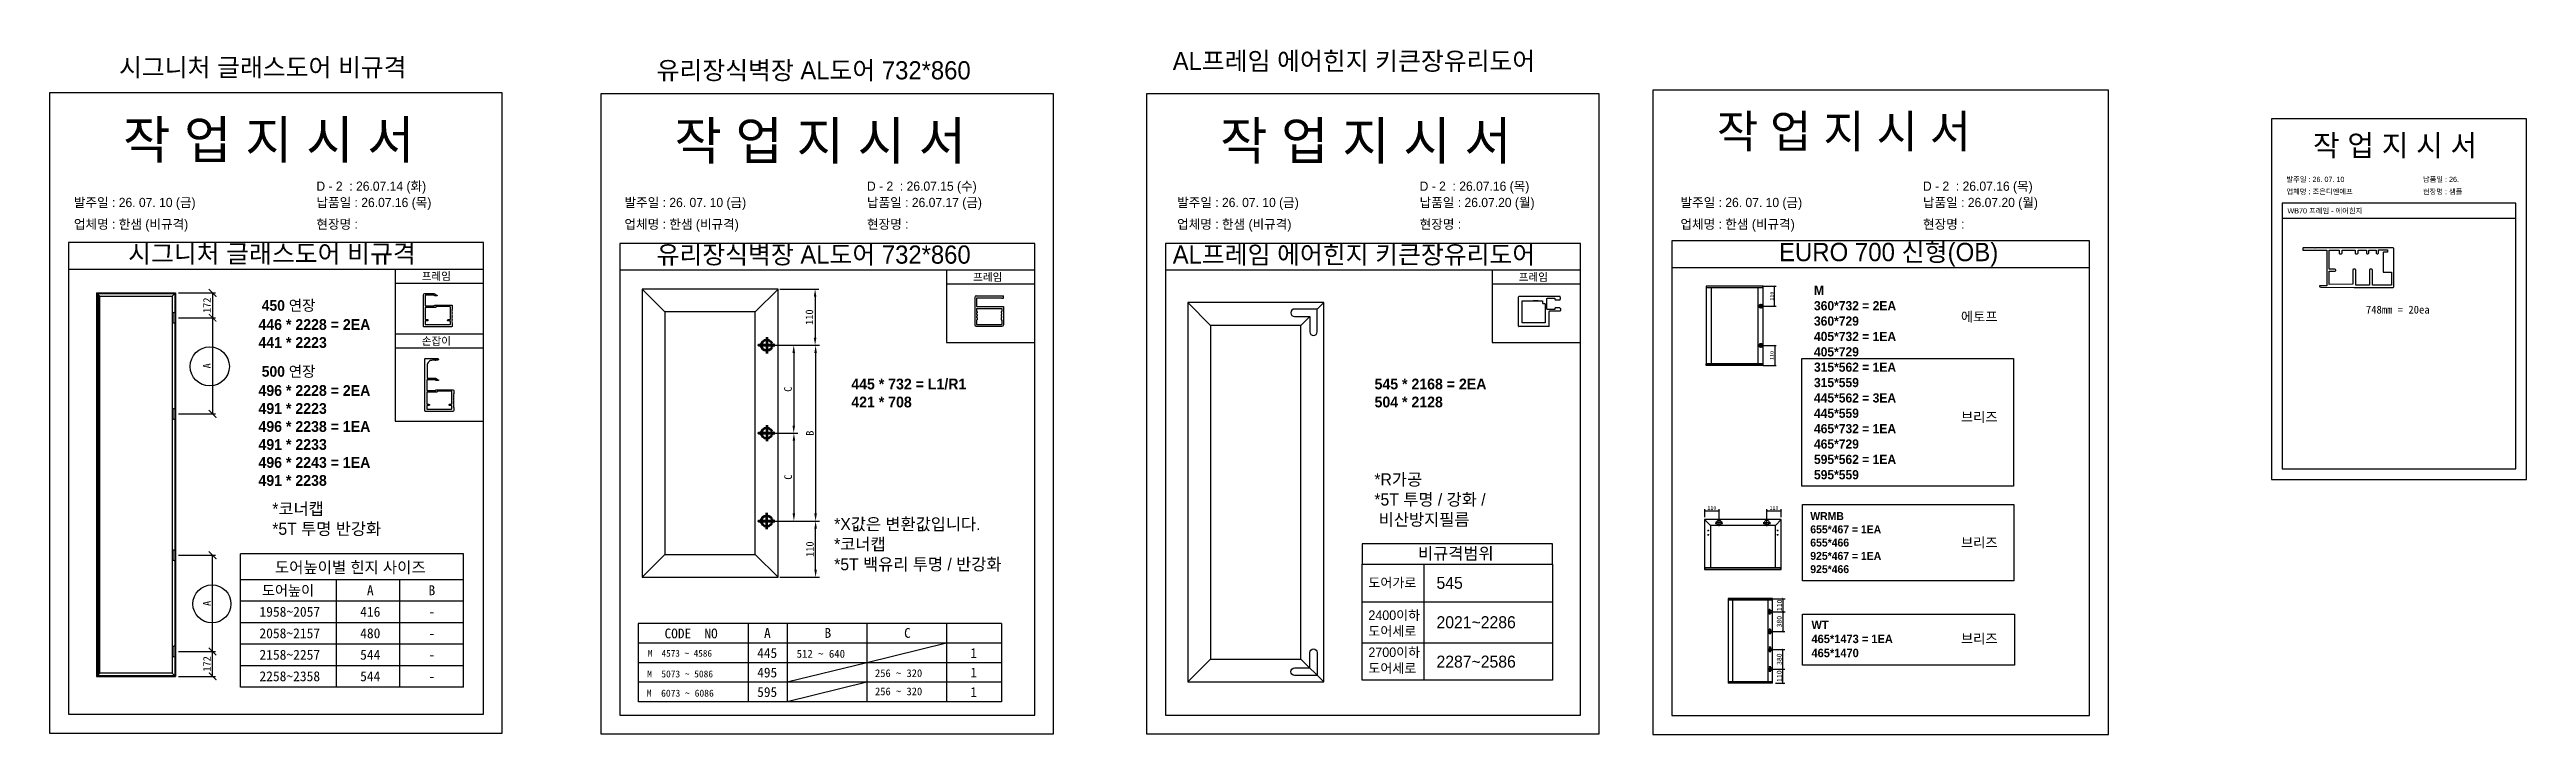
# Model space of a CAD drawing. Header units: millimetres. Extents: x -44117 to 256353, y -2095463 to 65325.
# Drawn here: x 111208 to 127534, y -1111791 to -1107276 of the extents above; entities that cross this region are included whole.
import ezdxf
from ezdxf.enums import TextEntityAlignment as Align

# ---------------------------------------------------------------- set-up
doc = ezdxf.new("R2010")
doc.units = ezdxf.units.MM
doc.header["$LTSCALE"] = 10
doc.layers.add('Layer1', color=7, linetype='Continuous', lineweight=70)
for name, color, linetype in [('PDF_Geomertry', 7, 'Continuous'), ('PDF_Text', 7, 'Continuous'), ('TEXT', 3, 'Continuous')]:
    doc.layers.add(name, color=color, linetype=linetype)
doc.styles.add('MtX_Gulim', font='')
doc.styles.add('PDF Arial', font='')
doc.styles.get('MtX_Gulim').set_extended_font_data('Gulim', bold=True)
doc.styles.get('PDF Arial').set_extended_font_data('Arial')
doc.dimstyles.new('ISO-25', dxfattribs={"dimtxt": 2.5, "dimasz": 2.5, "dimexe": 1, "dimexo": 1, "dimtad": 1, "dimtxsty": 'Standard', "dimblk": 'ARCHTICK', "dimcen": 2.5, "dimadec": 0, "dimazin": 0, "dimtfac": 1, "dimtmove": 0, "dimatfit": 3, "dimfxl": 0, "dimarcsym": 0})
doc.dimstyles.new('복사 ISO-25', dxfattribs={"dimscale": 3, "dimtxt": 2.5, "dimasz": 2.5, "dimexe": 1.25, "dimexo": 0.625, "dimtad": 1, "dimtxsty": 'Standard', "dimcen": 2.5, "dimadec": 0, "dimazin": 0, "dimtfac": 1, "dimtmove": 0, "dimatfit": 3, "dimfxl": 0, "dimarcsym": 0})

msp = doc.modelspace()

# ---------------------------------------------------------------- texts
at = {"linetype": 'Continuous', "style": 'MtX_Gulim'}
for s, height, p in [('프레임', 51.27174849692187, (113660.7772154014, -1108795.845026272)), ('프레임', 51.27174849692187, (117295.4350419777, -1108801.814339353)), ('프레임', 51.27174849692187, (120891.8152447138, -1108801.697634388)), ('450 연장', 69.96959428820774, (112606.4724634262, -1108998.557445499)), ('에토프', 64.14193521973316, (123806.6228737154, -1109069.71816527)), ('손잡이', 51.27174849692187, (113660.7772154014, -1109223.746107749)), ('500 연장', 69.96959428820774, (112606.4724634262, -1109433.536660642)), ('브리즈', 64.14193521973316, (123806.6228737154, -1109731.223190968)), ('브리즈', 64.14193521973316, (123806.6228737154, -1110558.643157966)), ('도어높이별 힌지 사이즈', 74.86366529527685, (112693.1959359618, -1110726.936702113)), ('도어높이', 68.47286459933873, (112607.7616239834, -1110876.157935562)), ('브리즈', 64.14193521973316, (123806.6228737154, -1111192.136570198))]:
    msp.add_text(s, height=height, dxfattribs=at).set_placement(p)
for s, p in [('A', (113321.8629975994, -1110873.675553192)), ('B', (113727.9659077421, -1110873.675553192)), ('1958~2057', (112791.3735844389, -1111015.335736733)), ('416', (113321.8629975956, -1111015.335736733)), ('-', (113727.9659077382, -1111015.335736733)), ('2058~2157', (112791.3735844386, -1111156.995920275)), ('480', (113321.8629975952, -1111156.995920275)), ('-', (113727.965907738, -1111156.995920275)), ('2158~2257', (112791.3735844386, -1111298.656103816)), ('544', (113321.8629975952, -1111298.656103816)), ('-', (113727.965907738, -1111298.656103816)), ('2258~2358', (112791.3735844386, -1111440.316287357)), ('544', (113321.8629975952, -1111440.316287357)), ('-', (113727.965907738, -1111440.316287357))]:
    msp.add_text(s, height=65.32167186207847).set_placement(p, align=Align.CENTER)
at = {"attachment_point": 1}
for s, width, gutter_width, heights, insert, char_height in [('{\\fGulim|b0|i0|c129|p50;시그니처 글래스도어 비규격}', 2836.703431437212, 10.72130753639127, [-133.8293280547887], (111665.6763310406, -1107333.881302772), 120.0786444075822), ('{\\fGulim|b0|i0|c129|p50;유리장식벽장 AL도어 732*860}', 2836.703431437212, 10.72130753639127, [-133.989219725105], (115209.2339221907, -1107353.310443124), 120.0786444075822), ('{\\fGulim|b0|i0|c129|p50;AL프레임 에어힌지 키큰장유리도어}', 2836.703431437212, 10.72130753639127, [-134.1491113954214], (118611.2062412027, -1107292.018453787), 120.0786444075822), ('{\\fGulim|b0|i0|c129|p50;작 업 지 시 서}', 5874.432147175323, 22.20238920767984, [-276.8114655517282], (111692.3103950557, -1107747.141727482), 248.6667591260142), ('{\\fGulim|b0|i0|c129|p50;작 업 지 시 서}', 5874.432147175323, 22.20238920767984, [-276.8114655517282], (115326.968221632, -1107753.111040563), 248.6667591260142), ('{\\fGulim|b0|i0|c129|p50;작 업 지 시 서}', 5874.432147175323, 22.20238920767984, [-276.8114655517282], (118923.3484243681, -1107752.994335597), 248.6667591260142), ('{\\fGulim|b0|i0|c129|p50;작 업 지 시 서}', 5121.296951961584, 19.35591821078906, [-241.3226809470841], (122198.0692306024, -1107706.879338884), 216.7862839608375), ('{\\fGulim|b0|i0|c129|p50;작 업 지 시 서}', 3307.319818278469, 12.5, [-155.8455392809587], (126127.0771499634, -1107838.471843571), 140), ('{\\fGulim|b0|i0|c129|p50;\\C1;D - 2  : 26.07.14 (화)}', 5874.432147175323, 22.20238920767984, [62.32695565935605], (112966.8048091151, -1108146.715457846), 60.92335598587348), ('{\\fGulim|b0|i0|c129|p50;\\C1;D - 2  : 26.07.15 (수)}', 5874.432147175323, 22.20238920767984, [62.32695565935605], (116595.9286569475, -1108146.715457846), 60.92335598587348), ('{\\fGulim|b0|i0|c129|p50;\\C1;D - 2  : 26.07.16 (목)}', 5874.432147175323, 22.20238920767984, [62.32695565935605], (120238.6407308053, -1108146.715457846), 60.92335598587348), ('{\\fGulim|b0|i0|c129|p50;\\C1;D - 2  : 26.07.16 (목)}', 5874.432147175323, 22.20238920767984, [62.32695565935605], (123556.3440651416, -1108146.715457846), 60.92335598587348), ('{\\fGulim|b0|i0|c129|p50;업체명 : 조은디엔에프}', 3307.319818278469, 12.5, [36.11279020805146], (125951.8677939002, -1108195.848442202), 34.3), ('{\\fGulim|b0|i0|c129|p50;발주일 : 26. 07. 10}', 3307.319818278469, 12.5, [38.18215712383488], (125951.8677939002, -1108115.192264241), 34.3), ('{\\fGulim|b0|i0|c129|p50;현장명 : 샘플}', 3307.319818278469, 12.5, [38.27350199733688], (126851.8457768257, -1108195.848442202), 34.3), ('{\\fGulim|b0|i0|c129|p50;납품일 : 26. }', 3307.319818278469, 12.5, [37.67976031957389], (126851.8457768257, -1108115.192264241), 34.3), ('{\\fGulim|b0|i0|c129|p50;업체명 : 한샘 (비규격)}', 5874.432147175323, 22.20238920767984, [64.14321788595585], (111368.2718926947, -1108397.374748003), 60.92335598587348), ('\\pt11;{\\fGulim|b0|i0|c129|p50;발주일 : 26. 07. 10 (금)}', 5874.432147175323, 22.20238920767984, [61.2859131100375], (111368.2718926947, -1108254.113959597), 60.92335598587348), ('{\\fGulim|b0|i0|c129|p50;현장명 : }', 5874.432147175323, 22.20238920767984, [-67.9810550148628], (112966.8048091151, -1108397.374748003), 60.92335598587348), ('{\\fGulim|b0|i0|c129|p50;납품일 : 26.07.16 (목)}', 5874.432147175323, 22.20238920767984, [62.32695565935605], (112966.8048091151, -1108254.113959597), 60.92335598587348), ('{\\fGulim|b0|i0|c129|p50;업체명 : 한샘 (비규격)}', 5874.432147175323, 22.20238920767984, [64.14321788595585], (114997.3957405271, -1108397.374748003), 60.92335598587348), ('\\pt11;{\\fGulim|b0|i0|c129|p50;발주일 : 26. 07. 10 (금)}', 5874.432147175323, 22.20238920767984, [61.2859131100375], (114997.3957405271, -1108254.113959597), 60.92335598587348), ('{\\fGulim|b0|i0|c129|p50;현장명 : }', 5874.432147175323, 22.20238920767984, [-67.9810550148628], (116595.9286569475, -1108397.374748003), 60.92335598587348), ('{\\fGulim|b0|i0|c129|p50;납품일 : 26.07.17 (금)}', 5874.432147175323, 22.20238920767984, [62.32695565935605], (116595.9286569475, -1108254.113959597), 60.92335598587348), ('{\\fGulim|b0|i0|c129|p50;업체명 : 한샘 (비규격)}', 5874.432147175323, 22.20238920767984, [64.14321788595585], (118640.1078143849, -1108397.374748003), 60.92335598587348), ('\\pt11;{\\fGulim|b0|i0|c129|p50;발주일 : 26. 07. 10 (금)}', 5874.432147175323, 22.20238920767984, [61.2859131100375], (118640.1078143849, -1108254.113959597), 60.92335598587348), ('{\\fGulim|b0|i0|c129|p50;현장명 : }', 5874.432147175323, 22.20238920767984, [-67.9810550148628], (120238.6407308053, -1108397.374748003), 60.92335598587348), ('{\\fGulim|b0|i0|c129|p50;납품일 : 26.07.20 (월)}', 5874.432147175323, 22.20238920767984, [62.32695565935605], (120238.6407308053, -1108254.113959597), 60.92335598587348), ('{\\fGulim|b0|i0|c129|p50;업체명 : 한샘 (비규격)}', 5874.432147175323, 22.20238920767984, [64.14321788595585], (121957.8111487212, -1108397.374748003), 60.92335598587348), ('\\pt11;{\\fGulim|b0|i0|c129|p50;발주일 : 26. 07. 10 (금)}', 5874.432147175323, 22.20238920767984, [61.2859131100375], (121957.8111487212, -1108254.113959597), 60.92335598587348), ('{\\fGulim|b0|i0|c129|p50;현장명 : }', 5874.432147175323, 22.20238920767984, [-67.9810550148628], (123556.3440651416, -1108397.374748003), 60.92335598587348), ('{\\fGulim|b0|i0|c129|p50;납품일 : 26.07.20 (월)}', 5874.432147175323, 22.20238920767984, [62.32695565935605], (123556.3440651416, -1108254.113959597), 60.92335598587348), ('{\\fGulim|b0|i0|c129|p50;WB70 프레임 - 에어힌지}', 3307.319818278469, 12.5, [-38.22782956058588], (125958.9099952928, -1108322.514541964), 34.3), ('{\\fGulim|b0|i0|c129|p50;시그니처 글래스도어 비규격}', 2836.703431437212, 10.72130753639127, [-133.8293280547887], (111725.9078743724, -1108562.039433785), 120.0786444075822), ('{\\fGulim|b0|i0|c129|p50;유리장식벽장 AL도어 732*860}', 2836.703431437212, 10.72130753639127, [-133.989219725105], (115209.2339221907, -1108568.008746866), 120.0786444075822), ('{\\fGulim|b0|i0|c129|p50;AL프레임 에어힌지 키큰장유리도어}', 2836.703431437212, 10.72130753639127, [-134.1491113954214], (118611.2062412027, -1108567.8920419), 120.0786444075822), ('{\\fGulim|b0|i0|c129|p50;EURO 700 신형(OB)}', 2854.900365245303, 10.79008276379565, [-152.0668921065422], (122607.179035297, -1108550.810195361), 120.8489269545113), ('{\\f굴림|b1|i0|c129|p50;M\\P360*732 = 2EA\\P\\C1;360*729\\P\\C256;405*732 = 1EA\\P\\C1;405*729\\P\\C256;315*562 = 1EA\\P\\C1;315*559\\P\\C256;445*562 = 3EA\\P\\C1;445*559\\P\\C256;465*732 = 1EA\\P\\C1;465*729\\P\\C256;595*562 = 1EA\\P\\C1;595*559}', 18371.38722774969, 236.272316886084, [2894.313939968449], (122837.9773635927, -1108833.513806521), 60.75573862785018), ('{\\f굴림|b1|i0|c129|p50;446 * 2228 = 2EA\\P\\C1;441 * 2223}', 21510.08905582664, 276.6388033000316, [-191.8593605199879], (112584.9629578554, -1109053.49949913), 71.13569227715098), ('{\\fGulim|b1|i0|c129|p50;}748mm = 20ea', 3307.319818278469, 12.5, [779.446115615718], (126475.9235723913, -1108965.27516432), 51.45), ('{\\f굴림|b1|i0|c129|p50;496 * 2228 = 2EA\\P\\C1;491 * 2223\\P\\C256;496 * 2238 = 1EA\\P\\C1;491 * 2233\\P\\C256;496 * 2243 = 1EA\\P\\C1;491 * 2238}', 21510.08905582664, 276.6388033000316, [-666.8500676827633], (112584.9629578554, -1109488.478714273), 71.13569227715098), ('{\\f굴림|b1|i0|c129|p50;445 * 732 = L1/R1\\P\\C1;421 * 708}', 21510.08905582664, 276.6388033000316, [-198.2578090316893], (116492.5165193253, -1109445.80742716), 71.13569227715098), ('{\\f굴림|b1|i0|c129|p50;545 * 2168 = 2EA\\P\\C1;504 * 2128}', 21510.08905582664, 276.6388033000316, [-191.8593605199879], (119941.623212219, -1109445.690722195), 71.13569227715098), ('{\\fGulim|b0|i0|c129|p50;*R가공\\P*5T 투명 / 강화 /\\P 비산방지필름}', 1875.299519294903, 7.087685884393229, [-364.2837748858881], (119940.3513291957, -1110070.658076817), 79.38208190520416), ('{\\fGulim|b0|i0|c129|p50;*코너캡\\P*5T 투명 반강화}', 1875.299519294903, 7.087685884393229, [-224.4754743977167], (112675.9625701359, -1110263.931873116), 79.38208190520416), ('{\\fGulim|b0|i0|c129|p50;*X값은 변환값입니다.\\P*코너캡\\P*5T 백유리 투명 / 반강화 }', 1875.299519294903, 7.087685884393229, [-368.0890411290137], (116379.7430559912, -1110364.922324117), 79.38208190520416), ('{\\f굴림|b1|i0|c129|p50;WRMB\\P655*467 = 1EA\\P\\C1;655*466\\P\\C256;925*467 = 1EA\\P\\C1;925*466}', 17111.79497127598, 220.0728444630499, [-404.3128880783862], (122813.6943555089, -1110325.558118985), 52.47391302785579), ('{\\fGulim|b0|i0|c129|p50;비규격범위}', 1875.299519294903, 7.087685884393229, [-88.47244015267094], (120228.2662097394, -1110558.901081745), 79.38208190520416), ('{\\fGulim|b0|i0|c129|p50;도어가로}', 1485.964061477262, 5.616194317165925, [-70.02070656523033], (119900.920283842, -1110759.179018076), 62.90137635225835), ('{\\fGulim|b0|i0|c129|p50;545}', 1875.299519294903, 7.087685884393229, [-81.49611870694062], (120349.8605041989, -1110752.366136463), 79.38208190520416), ('{\\fGulim|b0|i0|c129|p50;2400이하\\P도어세로}', 1485.964061477262, 5.616194317165925, [-177.704065904183], (119900.920283842, -1110973.783873596), 62.90137635225835), ('{\\fGulim|b0|i0|c129|p50;2021~2286}', 1875.299519294903, 7.087685884393229, [-81.60182054702744], (120349.8605041989, -1111011.767297976), 79.38208190520416), ('{\\f굴림|b1|i0|c129|p50;WT\\P465*1473 = 1EA\\P\\C1;465*1470}', 16827.0859124774, 216.4112337133081, [-243.0577869800487], (122821.5211122095, -1111040.796593338), 55.64860295485065), ('{\\fGulim|b0|i0|c129|p50;2700이하\\P도어세로}', 1485.964061477262, 5.616194317165925, [-177.704065904183], (119900.920283842, -1111218.182355992), 62.90137635225835), ('{\\fGulim|b0|i0|c129|p50;2287~2586}', 1875.299519294903, 7.087685884393229, [-81.49611870694062], (120349.8605041989, -1111271.65241688), 79.38208190520416)]:
    msp.add_mtext_dynamic_manual_height_columns(s, width=width, gutter_width=gutter_width, heights=heights, dxfattribs=dict(at, insert=insert, char_height=char_height))
at = {"layer": 'PDF_Text', "char_height": 5.304957664598325, "attachment_point": 7, "rotation": 180, "style": 'PDF Arial'}
for insert in [(120891.6279685581, -1109101.91900899), (121095.0602885873, -1109101.91900899)]:
    msp.add_mtext('X', dxfattribs=dict(at, insert=insert))
at = {"layer": 'TEXT'}
for s, height, p in [('CODE  NO', 64.351183239469, (115261.6632669254, -1111157.755287264)), ('A', 64.351183239469, (115917.5173227296, -1111154.480520807)), ('B', 64.351183239469, (116316.2441459245, -1111154.480520807)), ('C', 64.351183239469, (116840.7333674955, -1111154.480520807)), ('M  4573 ~ 4586', 44.40481596721578, (115151.3710474375, -1111278.62470527)), ('445', 64.351183239469, (115872.5288187316, -1111286.457653743)), ('512 ~ 640', 52.159974171854, (116131.917232429, -1111285.539328128)), ('1', 64.351183239469, (117277.346360753, -1111286.457653743)), ('M  6073 ~ 6086', 46.39022360421416, (115144.352733062, -1111542.326959973)), ('M  5073 ~ 5086', 45.5149363664035, (115147.6733658379, -1111415.353492914)), ('495', 64.351183239469, (115872.5288187316, -1111415.160020222)), ('595', 64.351183239469, (115872.5288187316, -1111543.862386701)), ('256 ~ 320', 50.80098478300297, (116648.7815387703, -1111412.807110718)), ('256 ~ 320', 50.80098478300297, (116648.7815387703, -1111532.92637284)), ('1', 64.351183239469, (117277.346360753, -1111415.160020222)), ('1', 64.351183239469, (117277.346360753, -1111543.862386701))]:
    msp.add_text(s, height=height, dxfattribs=at).set_placement(p)

# ---------------------------------------------------------------- blocks, each defined once
blk = doc.blocks.new('*D7804')
at = {"color": 0, "lineweight": -2}
for p, q in [((116022.3491576362, -1108855.32916779), (116279.0729336451, -1108855.32916779)), ((116254.0729336451, -1108905.32916779), (116254.0729336451, -1109175.975664688)), ((115947.3246348361, -1109225.975664688), (116279.0729336451, -1109225.975664688))]:
    blk.add_line(p, q, dxfattribs=at)
at = {"color": 0}
for points in [[(116262.4062669784, -1108905.32916779), (116245.7396003117, -1108905.32916779), (116254.0729336451, -1108855.32916779)], [(116245.7396003117, -1109175.975664688), (116262.4062669784, -1109175.975664688), (116254.0729336451, -1109225.975664688)]]:
    blk.add_solid(points, dxfattribs=at)
at = {"layer": 'Defpoints', "color": 0}
for p in [(116009.8491576362, -1108855.32916779), (115934.8246348361, -1109225.975664688), (116254.0729336451, -1109225.975664688)]:
    blk.add_point(p, dxfattribs=at)
at = {"color": 0, "insert": (116216.5729336451, -1109040.652416239), "char_height": 50, "attachment_point": 5, "rotation": 90}
blk.add_mtext('110', dxfattribs=at)
blk = doc.blocks.new('*D7805')
at = {"color": 0, "lineweight": -2}
for p, q in [((115947.3246348361, -1110384.682670892), (116282.1897593757, -1110384.682670892)), ((116257.1897593757, -1110705.32916779), (116257.1897593757, -1110434.682670892)), ((116022.3491576362, -1110755.32916779), (116282.1897593757, -1110755.32916779))]:
    blk.add_line(p, q, dxfattribs=at)
at = {"color": 0}
for points in [[(116265.5230927091, -1110434.682670892), (116248.8564260424, -1110434.682670892), (116257.1897593757, -1110384.682670892)], [(116248.8564260424, -1110705.32916779), (116265.5230927091, -1110705.32916779), (116257.1897593757, -1110755.32916779)]]:
    blk.add_solid(points, dxfattribs=at)
at = {"layer": 'Defpoints', "color": 0}
for p in [(115934.8246348361, -1110384.682670892), (116257.1897593757, -1110384.682670892), (116009.8491576362, -1110755.32916779)]:
    blk.add_point(p, dxfattribs=at)
at = {"color": 0, "insert": (116219.6897593757, -1110570.005919341), "char_height": 50, "attachment_point": 5, "rotation": 90}
blk.add_mtext('110', dxfattribs=at)
blk = doc.blocks.new('*D7806')
at = {"color": 0, "lineweight": -2}
for p, q in [((115947.3246348361, -1109225.975664688), (116138.1987842406, -1109225.975664688)), ((116113.1987842406, -1109275.975664688), (116113.1987842406, -1109755.32916779)), ((115947.3491576362, -1109805.32916779), (116138.1987842406, -1109805.32916779))]:
    blk.add_line(p, q, dxfattribs=at)
at = {"color": 0}
for points in [[(116121.5321175739, -1109275.975664688), (116104.8654509073, -1109275.975664688), (116113.1987842406, -1109225.975664688)], [(116104.8654509073, -1109755.32916779), (116121.5321175739, -1109755.32916779), (116113.1987842406, -1109805.32916779)]]:
    blk.add_solid(points, dxfattribs=at)
at = {"layer": 'Defpoints', "color": 0}
for p in [(115934.8246348361, -1109225.975664688), (115934.8491576362, -1109805.32916779), (116113.1987842406, -1109805.32916779)]:
    blk.add_point(p, dxfattribs=at)
at = {"color": 0, "insert": (116075.6987842406, -1109515.652416239), "char_height": 50, "attachment_point": 5, "rotation": 90}
blk.add_mtext('C', dxfattribs=at)
blk = doc.blocks.new('*D7807')
at = {"color": 0, "lineweight": -2}
for p, q in [((115947.3491576362, -1109805.32916779), (116139.1183277454, -1109805.32916779)), ((116114.1183277454, -1109855.32916779), (116114.1183277454, -1110334.682670892)), ((115947.3246348361, -1110384.682670892), (116139.1183277454, -1110384.682670892))]:
    blk.add_line(p, q, dxfattribs=at)
at = {"color": 0}
for points in [[(116122.4516610788, -1109855.32916779), (116105.7849944121, -1109855.32916779), (116114.1183277454, -1109805.32916779)], [(116105.7849944121, -1110334.682670892), (116122.4516610788, -1110334.682670892), (116114.1183277454, -1110384.682670892)]]:
    blk.add_solid(points, dxfattribs=at)
at = {"layer": 'Defpoints', "color": 0}
for p in [(115934.8491576362, -1109805.32916779), (115934.8246348361, -1110384.682670892), (116114.1183277454, -1110384.682670892)]:
    blk.add_point(p, dxfattribs=at)
at = {"color": 0, "insert": (116076.6183277454, -1110095.005919341), "char_height": 50, "attachment_point": 5, "rotation": 90}
blk.add_mtext('C', dxfattribs=at)
blk = doc.blocks.new('*D7808')
at = {"color": 0, "lineweight": -2}
for p, q in [((115947.3246348361, -1109225.975664688), (116282.1594656986, -1109225.975664688)), ((116257.1594656986, -1109275.975664688), (116257.1594656986, -1110334.682670892)), ((115947.3246348361, -1110384.682670892), (116282.1594656986, -1110384.682670892))]:
    blk.add_line(p, q, dxfattribs=at)
at = {"color": 0}
for points in [[(116265.4927990319, -1109275.975664688), (116248.8261323653, -1109275.975664688), (116257.1594656986, -1109225.975664688)], [(116248.8261323653, -1110334.682670892), (116265.4927990319, -1110334.682670892), (116257.1594656986, -1110384.682670892)]]:
    blk.add_solid(points, dxfattribs=at)
at = {"layer": 'Defpoints', "color": 0}
for p in [(115934.8246348361, -1109225.975664688), (115934.8246348361, -1110384.682670892), (116257.1594656986, -1110384.682670892)]:
    blk.add_point(p, dxfattribs=at)
at = {"color": 0, "insert": (116219.6594656986, -1109805.32916779), "char_height": 50, "attachment_point": 5, "rotation": 90}
blk.add_mtext('B', dxfattribs=at)
blk = doc.blocks.new('_ArchTick')
at = {"color": 0, "linetype": 'ByBlock', "const_width": 0.15}
blk.add_lwpolyline([(-0.5, -0.5), (0.5, 0.5)], dxfattribs=at)
blk = doc.blocks.new('*D7810')
at = {"color": 0, "lineweight": -2}
for p, q in [((112057.1931363297, -1109044.472471086), (112302.5538337431, -1109044.472471086)), ((112282.5538337431, -1109044.472471086), (112282.5538337431, -1109678.320632098)), ((112057.1931363297, -1109678.320632098), (112302.5538337431, -1109678.320632098))]:
    blk.add_line(p, q, dxfattribs=at)
at = {"layer": 'Defpoints', "color": 0}
for p in [(112037.1931363297, -1109044.472471086), (112037.1931363297, -1109678.320632098), (112282.5538337431, -1109678.320632098)]:
    blk.add_point(p, dxfattribs=at)
at = {"color": 0, "lineweight": -2, "xscale": 50, "yscale": 50, "zscale": 50}
for p, rotation in [((112282.5538337431, -1109044.472471086), 90), ((112282.5538337431, -1109678.320632098), 270)]:
    blk.add_blockref('_ArchTick', p, dxfattribs=dict(at, rotation=rotation))
at = {"color": 0, "insert": (112245.0538337431, -1109361.396551592), "char_height": 50, "attachment_point": 5, "rotation": 90}
blk.add_mtext('A', dxfattribs=at)
blk = doc.blocks.new('*D7811')
at = {"color": 0, "lineweight": -2}
for p, q in [((112057.1931363297, -1108880.18462053), (112302.5538337431, -1108880.18462053)), ((112282.5538337431, -1108880.18462053), (112282.5538337431, -1109044.472471086)), ((112057.1931363297, -1109044.472471086), (112302.5538337431, -1109044.472471086))]:
    blk.add_line(p, q, dxfattribs=at)
at = {"layer": 'Defpoints', "color": 0}
for p in [(112037.1931363297, -1108880.18462053), (112037.1931363297, -1109044.472471086), (112282.5538337431, -1109044.472471086)]:
    blk.add_point(p, dxfattribs=at)
at = {"color": 0, "lineweight": -2, "xscale": 50, "yscale": 50, "zscale": 50}
for p, rotation in [((112282.5538337431, -1108880.18462053), 90), ((112282.5538337431, -1109044.472471086), 270)]:
    blk.add_blockref('_ArchTick', p, dxfattribs=dict(at, rotation=rotation))
at = {"color": 0, "insert": (112245.0538337431, -1108962.328545808), "char_height": 50, "attachment_point": 5, "rotation": 90}
blk.add_mtext('172', dxfattribs=at)
blk = doc.blocks.new('*D7812')
at = {"color": 0, "lineweight": -2}
for p, q in [((112057.1931363297, -1110610.450280645), (112302.5538337431, -1110610.450280645)), ((112282.5538337431, -1111244.298441657), (112282.5538337431, -1110610.450280645)), ((112057.1931363297, -1111244.298441657), (112302.5538337431, -1111244.298441657))]:
    blk.add_line(p, q, dxfattribs=at)
at = {"layer": 'Defpoints', "color": 0}
for p in [(112037.1931363297, -1110610.450280645), (112282.5538337431, -1110610.450280645), (112037.1931363297, -1111244.298441657)]:
    blk.add_point(p, dxfattribs=at)
at = {"color": 0, "lineweight": -2, "xscale": 50, "yscale": 50, "zscale": 50}
for p, rotation in [((112282.5538337431, -1110610.450280645), 90), ((112282.5538337431, -1111244.298441657), 270)]:
    blk.add_blockref('_ArchTick', p, dxfattribs=dict(at, rotation=rotation))
at = {"color": 0, "insert": (112245.0538337431, -1110927.374361151), "char_height": 50, "attachment_point": 5, "rotation": 90}
blk.add_mtext('A', dxfattribs=at)
blk = doc.blocks.new('*D7813')
at = {"color": 0, "lineweight": -2}
for p, q in [((112057.1931363297, -1111244.298441657), (112302.5538337431, -1111244.298441657)), ((112282.5538337431, -1111408.586292213), (112282.5538337431, -1111244.298441657)), ((112057.1931363297, -1111408.586292213), (112302.5538337431, -1111408.586292213))]:
    blk.add_line(p, q, dxfattribs=at)
at = {"layer": 'Defpoints', "color": 0}
for p in [(112037.1931363297, -1111244.298441657), (112282.5538337431, -1111244.298441657), (112037.1931363297, -1111408.586292213)]:
    blk.add_point(p, dxfattribs=at)
at = {"color": 0, "lineweight": -2, "xscale": 50, "yscale": 50, "zscale": 50}
for p, rotation in [((112282.5538337431, -1111244.298441657), 90), ((112282.5538337431, -1111408.586292213), 270)]:
    blk.add_blockref('_ArchTick', p, dxfattribs=dict(at, rotation=rotation))
at = {"color": 0, "insert": (112245.0538337431, -1111326.442366935), "char_height": 50, "attachment_point": 5, "rotation": 90}
blk.add_mtext('172', dxfattribs=at)
blk = doc.blocks.new('*D7814')
at = {"color": 0, "lineweight": -2}
for p, q in [((122502.0718633974, -1108835.38830696), (122588.2594640232, -1108835.38830696)), ((122578.2594640232, -1108968.377306286), (122578.2594640232, -1108835.38830696)), ((122502.0718633974, -1108968.377306286), (122588.2594640232, -1108968.377306286))]:
    blk.add_line(p, q, dxfattribs=at)
at = {"layer": 'Defpoints', "color": 0}
for p in [(122487.0718633974, -1108835.38830696), (122578.2594640232, -1108835.38830696), (122487.0718633974, -1108968.377306286)]:
    blk.add_point(p, dxfattribs=at)
at = {"color": 0, "lineweight": -2, "xscale": 10, "yscale": 10, "zscale": 10}
for p, rotation in [((122578.2594640232, -1108835.38830696), 90), ((122578.2594640232, -1108968.377306286), 270)]:
    blk.add_blockref('_ArchTick', p, dxfattribs=dict(at, rotation=rotation))
at = {"color": 0, "insert": (122559.5094640232, -1108901.882806623), "char_height": 25, "attachment_point": 5, "rotation": 90}
blk.add_mtext('110', dxfattribs=at)
blk = doc.blocks.new('*D7815')
at = {"color": 0, "lineweight": -2}
for p, q in [((122502.0718633974, -1109226.947809607), (122589.7179369029, -1109226.947809607)), ((122502.0718633974, -1109359.104579146), (122589.7179369029, -1109359.104579146)), ((122579.7179369029, -1109226.947809607), (122579.7179369029, -1109359.104579146))]:
    blk.add_line(p, q, dxfattribs=at)
at = {"layer": 'Defpoints', "color": 0}
for p in [(122487.0718633974, -1109226.947809607), (122487.0718633974, -1109359.104579146), (122579.7179369029, -1109359.104579146)]:
    blk.add_point(p, dxfattribs=at)
at = {"color": 0, "lineweight": -2, "xscale": 10, "yscale": 10, "zscale": 10}
for p, rotation in [((122579.7179369029, -1109226.947809607), 90), ((122579.7179369029, -1109359.104579146), 270)]:
    blk.add_blockref('_ArchTick', p, dxfattribs=dict(at, rotation=rotation))
at = {"color": 0, "insert": (122560.9679369029, -1109293.026194377), "char_height": 25, "attachment_point": 5, "rotation": 90}
blk.add_mtext('110', dxfattribs=at)
blk = doc.blocks.new('*D7816')
at = {"color": 0, "lineweight": -2}
for p, q in [((122117.6512981674, -1110360.106752377), (122117.6512981674, -1110307.213609951)), ((122117.6512981674, -1110317.213609951), (122212.0229704374, -1110317.213609951)), ((122212.0229704374, -1110378.721345453), (122212.0229704374, -1110307.213609951))]:
    blk.add_line(p, q, dxfattribs=at)
at = {"layer": 'Defpoints', "color": 0}
for p in [(122212.0229704374, -1110317.213609951), (122117.6512981674, -1110375.106752377), (122212.0229704374, -1110393.721345453)]:
    blk.add_point(p, dxfattribs=at)
at = {"color": 0, "lineweight": -2, "xscale": 10, "yscale": 10, "zscale": 10, "rotation": 180}
blk.add_blockref('_ArchTick', (122117.6512981674, -1110317.213609951), dxfattribs=at)
at = {"color": 0, "lineweight": -2, "xscale": 10, "yscale": 10, "zscale": 10}
blk.add_blockref('_ArchTick', (122212.0229704374, -1110317.213609951), dxfattribs=at)
at = {"color": 0, "insert": (122164.8371343024, -1110298.463609951), "char_height": 25, "attachment_point": 5}
blk.add_mtext('110', dxfattribs=at)
blk = doc.blocks.new('*D7817')
at = {"color": 0, "lineweight": -2}
for p, q in [((122527.3015975844, -1110378.721345453), (122527.3015975844, -1110307.213609951)), ((122527.3015975844, -1110317.213609951), (122621.6732555054, -1110317.213609951)), ((122621.6732555054, -1110360.106752377), (122621.6732555054, -1110307.213609951))]:
    blk.add_line(p, q, dxfattribs=at)
at = {"layer": 'Defpoints', "color": 0}
for p in [(122621.6732555054, -1110317.213609951), (122527.3015975844, -1110393.721345453), (122621.6732555054, -1110375.106752377)]:
    blk.add_point(p, dxfattribs=at)
at = {"color": 0, "lineweight": -2, "xscale": 10, "yscale": 10, "zscale": 10, "rotation": 180}
blk.add_blockref('_ArchTick', (122527.3015975844, -1110317.213609951), dxfattribs=at)
at = {"color": 0, "lineweight": -2, "xscale": 10, "yscale": 10, "zscale": 10}
blk.add_blockref('_ArchTick', (122621.6732555054, -1110317.213609951), dxfattribs=at)
at = {"color": 0, "insert": (122574.4874265449, -1110298.463609951), "char_height": 25, "attachment_point": 5}
blk.add_mtext('110', dxfattribs=at)
blk = doc.blocks.new('*D7818')
at = {"color": 0, "lineweight": -2}
for p, q in [((122569.5783275787, -1110896.280224313), (122647.9649642627, -1110896.280224313)), ((122569.5783275787, -1110983.109627142), (122647.9649642627, -1110983.109627142)), ((122634.9649642627, -1110983.109627142), (122634.9649642627, -1110896.280224313))]:
    blk.add_line(p, q, dxfattribs=at)
at = {"layer": 'Defpoints', "color": 0}
for p in [(122550.0783275787, -1110896.280224313), (122550.0783275787, -1110983.109627142), (122634.9649642627, -1110896.280224313)]:
    blk.add_point(p, dxfattribs=at)
at = {"color": 0, "lineweight": -2, "xscale": 13, "yscale": 13, "zscale": 13}
for p, rotation in [((122634.9649642627, -1110896.280224313), 90), ((122634.9649642627, -1110983.109627142), 270)]:
    blk.add_blockref('_ArchTick', p, dxfattribs=dict(at, rotation=rotation))
at = {"color": 0, "insert": (122610.5899642627, -1110939.694925727), "char_height": 32.5, "attachment_point": 5, "rotation": 90}
blk.add_mtext('110', dxfattribs=at)
blk = doc.blocks.new('*D7819')
at = {"color": 0, "lineweight": -2}
for p, q in [((122569.5783275787, -1111359.926448693), (122646.200714013, -1111359.926448693)), ((122583.9112491841, -1111453.611092639), (122646.200714013, -1111453.611092639)), ((122633.200714013, -1111453.611092639), (122633.200714013, -1111359.926448693))]:
    blk.add_line(p, q, dxfattribs=at)
at = {"layer": 'Defpoints', "color": 0}
for p in [(122550.0783275787, -1111359.926448693), (122564.4112491841, -1111453.611092639), (122633.200714013, -1111359.926448693)]:
    blk.add_point(p, dxfattribs=at)
at = {"color": 0, "lineweight": -2, "xscale": 13, "yscale": 13, "zscale": 13}
for p, rotation in [((122633.200714013, -1111359.926448693), 90), ((122633.200714013, -1111453.611092639), 270)]:
    blk.add_blockref('_ArchTick', p, dxfattribs=dict(at, rotation=rotation))
at = {"color": 0, "insert": (122608.825714013, -1111406.768770666), "char_height": 32.5, "attachment_point": 5, "rotation": 90}
blk.add_mtext('110', dxfattribs=at)
blk = doc.blocks.new('*D7820')
at = {"color": 0, "lineweight": -2}
for p, q in [((122569.5783275787, -1111230.393662415), (122646.200714013, -1111230.393662415)), ((122633.200714013, -1111359.926448693), (122633.200714013, -1111230.393662415)), ((122569.5783275787, -1111359.926448693), (122646.200714013, -1111359.926448693))]:
    blk.add_line(p, q, dxfattribs=at)
at = {"layer": 'Defpoints', "color": 0}
for p in [(122550.0783275787, -1111230.393662415), (122633.200714013, -1111230.393662415), (122550.0783275787, -1111359.926448693)]:
    blk.add_point(p, dxfattribs=at)
at = {"color": 0, "lineweight": -2, "xscale": 13, "yscale": 13, "zscale": 13}
for p, rotation in [((122633.200714013, -1111230.393662415), 90), ((122633.200714013, -1111359.926448693), 270)]:
    blk.add_blockref('_ArchTick', p, dxfattribs=dict(at, rotation=rotation))
at = {"color": 0, "insert": (122608.825714013, -1111295.160055554), "char_height": 32.5, "attachment_point": 5, "rotation": 90}
blk.add_mtext('380', dxfattribs=at)
blk = doc.blocks.new('*D7821')
at = {"color": 0, "lineweight": -2}
for p, q in [((122569.5783275787, -1110983.109627142), (122646.200714013, -1110983.109627142)), ((122633.200714013, -1110983.109627142), (122633.200714013, -1111112.64243516)), ((122569.5783275787, -1111112.64243516), (122646.200714013, -1111112.64243516))]:
    blk.add_line(p, q, dxfattribs=at)
at = {"layer": 'Defpoints', "color": 0}
for p in [(122550.0783275787, -1110983.109627142), (122550.0783275787, -1111112.64243516), (122633.200714013, -1111112.64243516)]:
    blk.add_point(p, dxfattribs=at)
at = {"color": 0, "lineweight": -2, "xscale": 13, "yscale": 13, "zscale": 13}
for p, rotation in [((122633.200714013, -1110983.109627142), 90), ((122633.200714013, -1111112.64243516), 270)]:
    blk.add_blockref('_ArchTick', p, dxfattribs=dict(at, rotation=rotation))
at = {"color": 0, "insert": (122608.825714013, -1111047.876031151), "char_height": 32.5, "attachment_point": 5, "rotation": 90}
blk.add_mtext('380', dxfattribs=at)

# ---------------------------------------------------------------- dimensions: what is measured, and where the dimension line sits
for base, p1, p2, angle, text, dimstyle, override, picture, middle in [((112282.5538337431, -1109044.472471086), (112037.1931363297, -1108880.18462053), (112037.1931363297, -1109044.472471086), 90, '172', 'ISO-25', {"dimscale": 20}, '*D7811', (112245.0538337431, -1108962.328545808)), ((116254.0729336451, -1109225.975664688), (116009.8491576362, -1108855.32916779), (115934.8246348361, -1109225.975664688), 90, '110', '복사 ISO-25', {"dimscale": 20, "dimtxsty": 'Standard'}, '*D7804', (116216.5729336451, -1109040.652416239)), ((112282.5538337431, -1109678.320632098), (112037.1931363297, -1109044.472471086), (112037.1931363297, -1109678.320632098), 90, 'A', 'ISO-25', {"dimscale": 20}, '*D7810', (112245.0538337431, -1109361.396551592)), ((122579.7179369029, -1109359.104579146), (122487.0718633974, -1109226.947809607), (122487.0718633974, -1109359.104579146), 90, '110', 'ISO-25', {"dimscale": 10, "dimasz": 1, "dimexo": 1.5, "dimtxsty": 'Standard'}, '*D7815', (122560.9679369029, -1109293.026194377)), ((116113.1987842406, -1109805.32916779), (115934.8246348361, -1109225.975664688), (115934.8491576362, -1109805.32916779), 90, 'C', '복사 ISO-25', {"dimscale": 20, "dimtxsty": 'Standard'}, '*D7806', (116075.6987842406, -1109515.652416239)), ((116257.1594656986, -1110384.682670892), (115934.8246348361, -1109225.975664688), (115934.8246348361, -1110384.682670892), 90, 'B', '복사 ISO-25', {"dimscale": 20, "dimtxsty": 'Standard'}, '*D7808', (116219.6594656986, -1109805.32916779)), ((116114.1183277454, -1110384.682670892), (115934.8491576362, -1109805.32916779), (115934.8246348361, -1110384.682670892), 90, 'C', '복사 ISO-25', {"dimscale": 20, "dimtxsty": 'Standard'}, '*D7807', (116076.6183277454, -1110095.005919341)), ((116257.1897593757, -1110384.682670892), (116009.8491576362, -1110755.32916779), (115934.8246348361, -1110384.682670892), 270, '110', '복사 ISO-25', {"dimscale": 20, "dimtxsty": 'Standard'}, '*D7805', (116219.6897593757, -1110570.005919341)), ((112282.5538337431, -1110610.450280645), (112037.1931363297, -1111244.298441657), (112037.1931363297, -1110610.450280645), 90, 'A', 'ISO-25', {"dimscale": 20}, '*D7812', (112245.0538337431, -1110927.374361151)), ((122633.200714013, -1111112.64243516), (122550.0783275787, -1110983.109627142), (122550.0783275787, -1111112.64243516), 90, '380', 'ISO-25', {"dimscale": 13, "dimasz": 1, "dimexo": 1.5, "dimtxsty": 'Standard'}, '*D7821', (122608.825714013, -1111047.876031151)), ((112282.5538337431, -1111244.298441657), (112037.1931363297, -1111408.586292213), (112037.1931363297, -1111244.298441657), 90, '172', 'ISO-25', {"dimscale": 20}, '*D7813', (112245.0538337431, -1111326.442366935)), ((122633.200714013, -1111230.393662415), (122550.0783275787, -1111359.926448693), (122550.0783275787, -1111230.393662415), 90, '380', 'ISO-25', {"dimscale": 13, "dimasz": 1, "dimexo": 1.5, "dimtxsty": 'Standard'}, '*D7820', (122608.825714013, -1111295.160055554)), ((122633.200714013, -1111359.926448693), (122564.4112491841, -1111453.611092639), (122550.0783275787, -1111359.926448693), 90, '110', 'ISO-25', {"dimscale": 13, "dimasz": 1, "dimexo": 1.5}, '*D7819', (122608.825714013, -1111406.768770666))]:
    dim = msp.add_linear_dim(base=base, p1=p1, p2=p2, angle=angle, text=text, dimstyle=dimstyle, override=override)
    dim.commit()
    dim.dimension.update_dxf_attribs({"geometry": picture, "text_midpoint": middle})
dim = msp.add_linear_dim(base=(122578.2594640232, -1108835.38830696), p1=(122487.0718633974, -1108968.377306286), p2=(122487.0718633974, -1108835.38830696), angle=90, text='110', dimstyle='ISO-25', override={"dimscale": 10, "dimasz": 1, "dimexo": 1.5, "dimtxsty": 'Standard'})
dim.commit()
dim.dimension.update_dxf_attribs({"geometry": '*D7814', "text_midpoint": (122559.5094640232, -1108901.882806623), "insert": (1.455191522836685e-11, 0)})
for base, p1, p2, picture, middle in [((122212.0229704374, -1110317.213609951), (122117.6512981674, -1110375.106752377), (122212.0229704374, -1110393.721345453), '*D7816', (122164.8371343024, -1110298.463609951)), ((122621.6732555054, -1110317.213609951), (122527.3015975844, -1110393.721345453), (122621.6732555054, -1110375.106752377), '*D7817', (122574.4874265449, -1110298.463609951))]:
    dim = msp.add_linear_dim(base=base, p1=p1, p2=p2, text='110', dimstyle='ISO-25', override={"dimscale": 10, "dimasz": 1, "dimexo": 1.5, "dimtxsty": 'Standard'})
    dim.commit()
    dim.dimension.update_dxf_attribs({"geometry": picture, "text_midpoint": middle})
dim = msp.add_linear_dim(base=(122634.9649642627, -1110896.280224313), p1=(122550.0783275787, -1110983.109627142), p2=(122550.0783275787, -1110896.280224313), angle=90, text='110', dimstyle='ISO-25', override={"dimscale": 13, "dimasz": 1, "dimexo": 1.5})
dim.commit()
dim.dimension.update_dxf_attribs({"geometry": '*D7818', "text_midpoint": (122634.9649642627, -1110939.694925727), "dimtype": 160})

# ---------------------------------------------------------------- linework, layer by layer
for p, q in [((127464.2705444737, -1108289.479054139), (125924.2705444737, -1108289.479054139)), ((127464.2705444737, -1108389.479054139), (125924.2705444737, -1108389.479054139)), ((114067.4214503241, -1108548.216737441), (111332.0870999379, -1108548.216737441)), ((117702.0792769004, -1108554.186050522), (114966.7449265142, -1108554.186050522)), ((121298.4594796365, -1108554.069345557), (118563.1251292504, -1108554.069345557)), ((124653.8748628117, -1108536.515465348), (121900.9938427366, -1108536.515465348)), ((114067.4214503241, -1108725.835851103), (111332.0870999379, -1108725.835851103)), ((117702.0792769004, -1108731.805164184), (114966.7449265142, -1108731.805164184)), ((121298.4594796365, -1108731.688459218), (118563.1251292504, -1108731.688459218)), ((124653.8748628117, -1108715.273973146), (121900.9938427366, -1108715.273973146)), ((111517.5308572649, -1108880.18462053), (111517.5308572649, -1111408.586292213)), ((111517.5308572649, -1108880.18462053), (112037.1931363297, -1108880.18462053)), ((111517.5308572649, -1108880.18462053), (111539.6689364179, -1108902.322699683)), ((111517.5308572649, -1108880.18462053), (111528.0173158111, -1108880.18462053)), ((111528.0173158111, -1108880.18462053), (111528.0173158111, -1111408.586292213)), ((112015.0550571768, -1108902.322699683), (112037.1931363297, -1108880.18462053)), ((112037.1931363297, -1108880.18462053), (112037.1931363297, -1111408.586292213)), ((114067.4214503241, -1108818.214474207), (113485.3013792151, -1108818.214474207)), ((115263.3280470323, -1109005.32916779), (115113.3280470323, -1108855.32916779)), ((115859.8491576362, -1109005.32916779), (116009.8491576362, -1108855.32916779)), ((117702.0792769004, -1108824.183787288), (117119.9592057915, -1108824.183787288)), ((121298.4594796365, -1108824.067082323), (120716.3394085276, -1108824.067082323)), ((122126.286950351, -1108835.764539905), (122126.286950351, -1109358.72833373)), ((122503.3441462911, -1108836.441759206), (122126.286950351, -1108836.441759206)), ((122503.3441462911, -1108846.675295316), (122126.286950351, -1108846.675295316)), ((122502.9679133459, -1108835.38830696), (122126.6631832962, -1108835.38830696)), ((122159.7716824736, -1108845.922829425), (122159.7716824736, -1109347.81759079)), ((122469.4831812232, -1109347.81759079), (122469.4831812232, -1108846.675295316)), ((122501.462981565, -1108846.675295316), (122501.462981565, -1108835.38830696)), ((122503.3441462911, -1109358.72833373), (122503.3441462911, -1108835.764539905)), ((117305.8484396529, -1108910.095147424), (117305.8484396529, -1109090.095147424)), ((117315.8484396529, -1108900.095147424), (117495.8484396529, -1108900.095147424)), ((117317.8484396529, -1108915.095147424), (117317.8484396529, -1108971.095147424)), ((117483.8484396529, -1108915.095147424), (117317.8484396529, -1108915.095147424)), ((117317.8484396529, -1108971.095147424), (117495.8484396529, -1108971.095147424)), ((117317.8484396529, -1108983.095147424), (117317.8484396529, -1108988.095147424)), ((117317.8484396529, -1108983.095147424), (117317.8484396529, -1109003.095147424)), ((117317.8484396529, -1108983.095147424), (117483.8484396529, -1108983.095147424)), ((117317.8484396529, -1109003.095147424), (117321.8484396529, -1109003.095147424)), ((117317.8484396529, -1109013.095147424), (117317.8484396529, -1109023.095147424)), ((117317.8484396529, -1109013.095147424), (117321.8484396529, -1109013.095147424)), ((117317.8484396529, -1109023.095147424), (117321.8484396529, -1109023.095147424)), ((117317.8484396529, -1109033.095147424), (117317.8484396529, -1109043.095147424)), ((117317.8484396529, -1109033.095147424), (117321.8484396529, -1109033.095147424)), ((117317.8484396529, -1109043.095147424), (117321.8484396529, -1109043.095147424)), ((117317.8484396529, -1109058.095147424), (117317.8484396529, -1109088.095147424)), ((117317.8484396529, -1109058.095147424), (117321.8484396529, -1109058.095147424)), ((117321.8484396529, -1109003.095147424), (117321.8484396529, -1109013.095147424)), ((117321.8484396529, -1109023.095147424), (117321.8484396529, -1109033.095147424)), ((117321.8484396529, -1109043.095147424), (117321.8484396529, -1109058.095147424)), ((117479.8484396529, -1109003.095147424), (117479.8484396529, -1109013.095147424)), ((117479.8484396529, -1109003.095147424), (117483.8484396529, -1109003.095147424)), ((117479.8484396529, -1109013.095147424), (117483.8484396529, -1109013.095147424)), ((117479.8484396529, -1109023.095147424), (117479.8484396529, -1109033.095147424)), ((117479.8484396529, -1109023.095147424), (117483.8484396529, -1109023.095147424)), ((117479.8484396529, -1109033.095147424), (117483.8484396529, -1109033.095147424)), ((117479.8484396529, -1109043.095147424), (117479.8484396529, -1109058.095147424)), ((117479.8484396529, -1109043.095147424), (117483.8484396529, -1109043.095147424)), ((117479.8484396529, -1109058.095147424), (117483.8484396529, -1109058.095147424)), ((117483.8484396529, -1108915.095147424), (117495.8484396529, -1108915.095147424)), ((117483.8484396529, -1108983.095147424), (117483.8484396529, -1108988.095147424)), ((117483.8484396529, -1108983.095147424), (117483.8484396529, -1109003.095147424)), ((117483.8484396529, -1109023.095147424), (117483.8484396529, -1109013.095147424)), ((117483.8484396529, -1109043.095147424), (117483.8484396529, -1109033.095147424)), ((117483.8484396529, -1109058.095147424), (117483.8484396529, -1109088.095147424)), ((117495.8484396529, -1108915.095147424), (117495.8484396529, -1108900.095147424)), ((117495.8484396529, -1108910.095147424), (117495.8484396529, -1108912.095147424)), ((117495.8484396529, -1108971.095147424), (117495.8484396529, -1109090.095147424)), ((118859.7082497684, -1109094.490189601), (118709.7082497684, -1108944.490189601)), ((119456.2293603723, -1109094.490189601), (119514.9603409312, -1109035.759209041)), ((119563.6811697528, -1108987.03838022), (119606.2293603723, -1108944.490189601)), ((114067.4214503241, -1109153.47717722), (113485.3013792151, -1109153.47717722)), ((117315.8484396529, -1109100.095147424), (117485.8484396529, -1109100.095147424)), ((117317.8484396529, -1109088.095147424), (117483.8484396529, -1109088.095147424)), ((117483.8484396529, -1109080.095147424), (117483.8484396529, -1109088.095147424)), ((114067.4214503241, -1109243.909880007), (113485.3013792151, -1109243.909880007)), ((122503.3441462911, -1109347.81759079), (122126.286950351, -1109347.81759079)), ((122503.3441462911, -1109358.051126899), (122126.286950351, -1109358.051126899)), ((122502.9679133459, -1109359.104579146), (122126.6631832962, -1109359.104579146)), ((122128.168115077, -1109359.104579146), (122128.168115077, -1109347.81759079)), ((122501.462981565, -1109347.81759079), (122501.462981565, -1109359.104579146)), ((122117.218400654, -1110375.106752377), (122117.218400654, -1110703.243067534)), ((122155.7462793465, -1110413.63463107), (122117.3451934001, -1110374.80064761)), ((122621.6732555054, -1110374.673854864), (122117.6512981674, -1110374.673854864)), ((122136.6987959315, -1110447.40063843), (122145.3567461995, -1110447.40063843)), ((122136.6987959315, -1110475.106077973), (122145.3567461995, -1110475.106077973)), ((122141.0277710655, -1110443.071661981), (122141.0277710655, -1110451.729612249)), ((122141.0277710655, -1110470.777101523), (122141.0277710655, -1110479.435051791)), ((122155.7462793465, -1110413.63463107), (122155.7462793465, -1110691.554834672)), ((122583.5782743263, -1110413.63463107), (122155.7462793465, -1110413.63463107)), ((122235.6354938874, -1110393.721345453), (122188.4104469875, -1110393.721345453)), ((122196.0057572402, -1110402.379295721), (122189.0793970258, -1110402.379295721)), ((122192.542577133, -1110398.916115615), (122192.542577133, -1110405.842475828)), ((122212.0229632629, -1110417.333868903), (122212.0229632629, -1110370.108822003)), ((122234.9665334461, -1110402.379295721), (122228.0401732317, -1110402.379295721)), ((122231.5033533389, -1110398.916115615), (122231.5033533389, -1110405.842475828)), ((122503.6890741345, -1110393.721345453), (122550.9141210344, -1110393.721345453)), ((122511.2843987362, -1110402.379295721), (122504.3580385218, -1110402.379295721)), ((122507.821218629, -1110398.916115615), (122507.821218629, -1110405.842475828)), ((122527.3016047589, -1110417.333868903), (122527.3016047589, -1110370.108822003)), ((122550.2451749421, -1110402.379295721), (122543.3188147277, -1110402.379295721)), ((122546.7819948349, -1110398.916115615), (122546.7819948349, -1110405.842475828)), ((122583.5782743263, -1110413.63463107), (122621.9793602727, -1110374.80064761)), ((122583.5782743263, -1110690.689039645), (122583.5782743263, -1110413.63463107)), ((122602.6257720904, -1110447.40063843), (122593.9678218224, -1110447.40063843)), ((122602.6257720904, -1110475.106077973), (122593.9678218224, -1110475.106077973)), ((122598.2967969564, -1110443.071661981), (122598.2967969564, -1110451.729612249)), ((122598.2967969564, -1110470.777101523), (122598.2967969564, -1110479.435051791)), ((122622.1061530188, -1110703.243067534), (122622.1061530188, -1110375.106752377)), ((112467.5629320785, -1111480.37420456), (112467.5629320785, -1110600.312409217)), ((113936.1401857333, -1110600.312409217), (112467.5629320785, -1110600.312409217)), ((113936.1401857324, -1111480.37420456), (113936.1401857331, -1110600.312409217)), ((115263.3280470323, -1110605.32916779), (115113.3280470323, -1110755.32916779)), ((115859.8491576362, -1110605.32916779), (116009.8491576362, -1110755.32916779)), ((120266.833454784, -1110669.381711066), (120266.833454784, -1111434.034388661)), ((121114.9687823069, -1110669.381711066), (121114.9687823069, -1110535.023040422)), ((122117.218400654, -1110690.689039645), (122622.1061530188, -1110690.689039645)), ((122119.382888221, -1110690.689039645), (122119.382888221, -1110703.675965047)), ((122619.9416654518, -1110703.675965047), (122619.9416654518, -1110690.689039645)), ((113936.1401857333, -1110772.073286854), (112467.5629320785, -1110772.073286854)), ((113098.3673676751, -1111480.37420456), (113098.3673676751, -1110772.073286853)), ((113517.2537767039, -1111480.37420456), (113517.2537767042, -1110772.073286853)), ((122117.218400654, -1110702.46385201), (122621.6732555054, -1110702.46385201)), ((122117.6512981674, -1110703.675965047), (122621.6732555054, -1110703.675965047)), ((113936.1401857327, -1110913.733470395), (112467.5629320785, -1110913.733470395)), ((119860.5512251375, -1110917.167895198), (121114.9687823069, -1110917.167895198)), ((122272.648578249, -1110895.689948251), (122272.648578249, -1111453.379199432)), ((122564.507297993, -1110896.280224313), (122272.648578249, -1110896.280224313)), ((122564.507297993, -1110905.199951478), (122272.648578249, -1110905.199951478)), ((122564.1793668472, -1110895.362017104), (122272.9765093948, -1110895.362017104)), ((122274.2882339779, -1110895.362017104), (122274.2882339779, -1110905.199951478)), ((122301.8344502234, -1110904.544089186), (122301.8344502234, -1111443.869207074)), ((122532.1912258282, -1110983.109627142), (122567.9654293292, -1110983.109627142)), ((122534.9934948728, -1111443.869207074), (122534.9934948728, -1110905.199951478)), ((122546.7990161209, -1110968.352724087), (122541.5521177884, -1110968.352724087)), ((122546.7990161209, -1110997.866527207), (122541.5521177884, -1110997.866527207)), ((122544.1755669546, -1110965.72927492), (122544.1755669546, -1110970.976173253)), ((122544.1755669546, -1110995.243078041), (122544.1755669546, -1111000.489976374)), ((122550.0783275787, -1111000.996734327), (122550.0783275787, -1110965.222530826)), ((122562.8676422641, -1110905.199951478), (122562.8676422641, -1110895.362017104)), ((122564.507297993, -1111453.379199432), (122564.507297993, -1110895.689948251)), ((113936.140185733, -1111055.393653937), (112467.5629320785, -1111055.393653937)), ((117482.8160725984, -1111060.976353021), (115088.0189180024, -1111060.976353021)), ((115088.0189180024, -1111060.976353021), (115088.0189180023, -1111575.785818937)), ((117482.8160725984, -1111060.976353021), (117482.8160725984, -1111575.785818937)), ((122532.1912258282, -1111112.642440594), (122567.9654293292, -1111112.642440594)), ((122546.7990161209, -1111097.88552667), (122541.5521177884, -1111097.88552667)), ((122546.7990161209, -1111127.39932979), (122541.5521177884, -1111127.39932979)), ((122544.1755669546, -1111095.262077504), (122544.1755669546, -1111100.508975836)), ((122544.1755669546, -1111124.775880624), (122544.1755669546, -1111130.022778956)), ((122550.0783275787, -1111094.755333409), (122550.0783275787, -1111130.52953691)), ((113936.1401857327, -1111197.053837478), (112467.5629320785, -1111197.053837478)), ((113936.1401857327, -1111338.714021019), (112467.5629320785, -1111338.714021019)), ((118859.7082497684, -1111294.490189601), (118709.7082497684, -1111444.490189601)), ((119456.2293603723, -1111294.490189601), (119606.2293603723, -1111444.490189601)), ((119860.5512251375, -1111188.184034092), (121114.9687823069, -1111188.184034092)), ((122532.1912258282, -1111230.393662415), (122567.9654293292, -1111230.393662415)), ((122546.7990161209, -1111215.63674849), (122541.5521177884, -1111215.63674849)), ((122546.7990161209, -1111245.15055161), (122541.5521177884, -1111245.15055161)), ((122546.7990161209, -1111345.169534768), (122541.5521177884, -1111345.169534768)), ((122544.1755669546, -1111213.013299324), (122544.1755669546, -1111218.260197656)), ((122544.1755669546, -1111242.527102444), (122544.1755669546, -1111247.774000776)), ((122544.1755669546, -1111342.546085602), (122544.1755669546, -1111347.792983934)), ((122550.0783275787, -1111212.506555229), (122550.0783275787, -1111248.28075873)), ((122550.0783275787, -1111342.039346943), (122550.0783275787, -1111377.813550443)), ((111539.6689364179, -1111386.44821306), (111517.5308572649, -1111408.586292213)), ((111517.5308572649, -1111408.586292213), (112037.1931363297, -1111408.586292213)), ((112015.0550571768, -1111386.44821306), (112037.1931363297, -1111408.586292213)), ((113936.1401857327, -1111480.37420456), (112467.5629320785, -1111480.37420456)), ((122564.507297993, -1111443.869207074), (122272.648578249, -1111443.869207074)), ((122564.507297993, -1111452.788934239), (122272.648578249, -1111452.788934239)), ((122564.1793668472, -1111453.707141448), (122272.9765093948, -1111453.707141448)), ((122274.2882339779, -1111453.707141448), (122274.2882339779, -1111443.869207074)), ((122532.1912258282, -1111359.926454128), (122567.9654293292, -1111359.926454128)), ((122546.7990161209, -1111374.683337889), (122541.5521177884, -1111374.683337889)), ((122544.1755669546, -1111372.059888722), (122544.1755669546, -1111377.306787055)), ((122562.8676422641, -1111443.869207074), (122562.8676422641, -1111453.707141448)), ((117482.8160725984, -1111575.785818937), (115088.0189180024, -1111575.785818937))]:
    msp.add_line(p, q)
at = {"linetype": 'Continuous'}
for p, q in [((111539.6689364179, -1111386.44821306), (111539.6689364179, -1108902.322699683)), ((111539.6689364179, -1108902.322699683), (112015.0550571768, -1108902.322699683)), ((112015.0550571768, -1108902.322699683), (112015.0550571768, -1111386.44821306)), ((112015.0550571768, -1111386.44821306), (111539.6689364179, -1111386.44821306))]:
    msp.add_line(p, q, dxfattribs=at)
at = {"color": 4}
for p, q in [((115813.1980737969, -1111060.976353021), (115813.1980737969, -1111575.785818937)), ((116070.6028067547, -1111060.976353021), (116070.6028067548, -1111575.785818937)), ((116595.0920283257, -1111060.976353021), (116595.0920283258, -1111575.785818937)), ((117119.5812498967, -1111060.976353021), (117119.5812498968, -1111575.785818937)), ((117482.8160725984, -1111189.6787195), (115088.0189180024, -1111189.6787195)), ((117482.8160725984, -1111318.381085979), (115088.0189180024, -1111318.381085979)), ((116595.0920283257, -1111318.381085979), (116070.6028067548, -1111447.083452458)), ((117119.5812498967, -1111189.6787195), (116595.0920283258, -1111318.381085979)), ((117482.8160725984, -1111447.083452458), (115088.0189180024, -1111447.083452458)), ((116595.0920283258, -1111447.083452458), (116070.6028067548, -1111575.785818937))]:
    msp.add_line(p, q, dxfattribs=at)
for points in [[(111207.7537203749, -1111782.359337571), (114191.7548298871, -1111782.359337571), (114191.7548298871, -1107562.129196975), (111207.7537203749, -1107562.129196975)], [(114842.4115469512, -1111788.328650652), (117826.4126564634, -1111788.328650652), (117826.4126564634, -1107568.098510056), (114842.4115469512, -1107568.098510056)], [(118438.7917496874, -1111788.211945687), (121422.7928591995, -1111788.211945687), (121422.7928591995, -1107567.981805091), (118438.7917496874, -1107567.981805091)], [(121775.8628872786, -1111791.40449888), (124779.0058182696, -1111791.40449888), (124779.0058182696, -1107544.102353621), (121775.8628872786, -1107544.102353621)], [(125854.2705444737, -1110110.309331614), (127534.2705444737, -1110110.309331614), (127534.2705444737, -1107734.309331614), (125854.2705444737, -1107734.309331614)], [(114067.4214503241, -1108725.835851103), (113485.3013792151, -1108725.835851103), (113485.3013792151, -1109726.952853427), (114067.4214503241, -1109726.952853427)], [(117702.0792769004, -1108731.805164184), (117119.9592057915, -1108731.805164184), (117119.9592057915, -1109208.263251331), (117702.0792769004, -1109208.263251331)], [(121298.4594796365, -1108731.688459218), (120716.3394085276, -1108731.688459218), (120716.3394085276, -1109208.146546365), (121298.4594796365, -1109208.146546365)], [(111521.0263434469, -1108883.680106712), (112033.6976501477, -1108883.680106712), (112033.6976501477, -1111405.090806031), (111521.0263434469, -1111405.090806031)], [(115113.3280470323, -1110755.32916779), (116009.8491576362, -1110755.32916779), (116009.8491576362, -1108855.32916779), (115113.3280470323, -1108855.32916779)], [(115263.3280470323, -1110605.32916779), (115859.8491576362, -1110605.32916779), (115859.8491576362, -1109005.32916779), (115263.3280470323, -1109005.32916779)], [(118709.7082497684, -1111444.490189601), (119606.2293603723, -1111444.490189601), (119606.2293603723, -1108944.490189601), (118709.7082497684, -1108944.490189601)], [(118859.7082497684, -1111294.490189601), (119456.2293603723, -1111294.490189601), (119456.2293603723, -1109094.490189601), (118859.7082497684, -1109094.490189601)], [(122757.8632270858, -1109314.081714859), (124154.0920074294, -1109314.081714859), (124154.0920074294, -1110154.563413101), (122757.8632270858, -1110154.563413101)], [(122762.7695420333, -1110276.587035651), (124154.8409531757, -1110276.587035651), (124154.8409531757, -1110778.053682316), (122762.7695420333, -1110778.053682316)], [(119860.5512251375, -1110669.381711066), (121114.9687823069, -1110669.381711066), (121114.9687823069, -1111434.034388661), (119860.5512251375, -1111434.034388661)], [(122762.7695420333, -1110998.699006848), (124158.852686349, -1110998.699006848), (124158.852686349, -1111335.684593407), (122762.7695420333, -1111335.684593407)]]:
    msp.add_lwpolyline(points, close=True)
for points in [[(125924.2705444737, -1108289.479054139), (125924.2705444737, -1110040.309331614), (127464.2705444737, -1110040.309331614), (127464.2705444737, -1108289.479054139)], [(111332.0870999379, -1108548.216737441), (111332.0870999379, -1111658.025958008), (114067.4214503241, -1111658.025958008), (114067.4214503241, -1108548.216737441)], [(114966.7449265142, -1108554.186050522), (114966.7449265142, -1111663.995271089), (117702.0792769004, -1111663.995271089), (117702.0792769004, -1108554.186050522)], [(118563.1251292504, -1108554.069345557), (118563.1251292504, -1111663.878566124), (121298.4594796365, -1111663.878566124), (121298.4594796365, -1108554.069345557)], [(121900.9938427366, -1108536.515465348), (121900.9938427366, -1111666.273543422), (124653.8748628117, -1111666.273543422), (124653.8748628117, -1108536.515465348)], [(121114.9687823069, -1110535.023040422), (119860.5512251375, -1110535.023040422), (119860.5512251375, -1110669.381711066), (121114.9687823069, -1110669.381711066)]]:
    msp.add_lwpolyline(points)
at = {"color": 0}
for points in [[(126399.2578049513, -1108844.056549503), (126656.1883738976, -1108844.056549503, 0.4142135623669905), (126659.1883738976, -1108841.056549503), (126659.1883738976, -1108587.056549503, 0.4142135623669904), (126656.1883738976, -1108584.056549503), (126140.6883738976, -1108584.056549503), (126139.1883738976, -1108587.056549503), (126137.6883738976, -1108584.056549503), (126062.1883738976, -1108584.056549503, 0.4142135623668793), (126059.1883738976, -1108587.056549503), (126059.1883738976, -1108596.056549503, 0.4142135623729841), (126062.1883738976, -1108599.056549503), (126219.1883738976, -1108599.056549503), (126219.1883738976, -1108834.056549503), (126171.1883738976, -1108834.056549503, 0.4669357670550915), (126169.2194791258, -1108836.407908831, 0.3630945399485076), (126178.0702293198, -1108843.826787071), (126399.1189696151, -1108844.054621606, 0.006942770687385339), (126399.2578049513, -1108844.056549503), (126399.2578049513, -1108844.056549503)], [(126589.1883738976, -1108616.056549503), (126589.1883738976, -1108742.056549503, 0.4142135623725401), (126592.1883738976, -1108745.056549503), (126644.1883738976, -1108745.056549503), (126644.1883738976, -1108829.056549503), (126519.1883738976, -1108829.056549503), (126519.1883738976, -1108730.056549503, 0.4142135623722959), (126514.1883738976, -1108725.056549503), (126504.1883738976, -1108725.056549503, 0.4142135623722959), (126499.1883738976, -1108730.056549503), (126499.1883738976, -1108829.056549503), (126409.1883738976, -1108829.056549503), (126409.1883738976, -1108730.056549503, 0.4142135623722959), (126404.1883738976, -1108725.056549503), (126394.1883738976, -1108725.056549503, 0.4142135623722959), (126389.1883738976, -1108730.056549503), (126389.1883738976, -1108823.652509098), (126234.1883738976, -1108824.612105059), (126234.1883738976, -1108737.056549503), (126273.6883738976, -1108737.056549503, 0.4142135623725401), (126276.6883738976, -1108734.056549503), (126276.6883738976, -1108730.056549503, 0.4142135623722959), (126271.6883738976, -1108725.056549503), (126234.1883738976, -1108725.056549503), (126234.1883738976, -1108599.056549503), (126299.1883738976, -1108599.056549503), (126299.1883738976, -1108618.056549503, 0.4142135623722959), (126304.1883738976, -1108623.056549503), (126314.1883738976, -1108623.056549503, 0.4142135623722959), (126319.1883738976, -1108618.056549503), (126319.1883738976, -1108599.056549503), (126404.1883738976, -1108599.056549503), (126404.1883738976, -1108618.056549503, 0.4142135623722959), (126409.1883738976, -1108623.056549503), (126419.1883738976, -1108623.056549503, 0.4142135623722959), (126424.1883738976, -1108618.056549503), (126424.1883738976, -1108599.056549503), (126479.1883738976, -1108599.056549503), (126479.1883738976, -1108618.056549503, 0.4142135623722959), (126484.1883738976, -1108623.056549503), (126489.1883738976, -1108623.056549503, 0.4142135623722959), (126494.1883738976, -1108618.056549503), (126494.1883738976, -1108599.056549503), (126544.1883738976, -1108599.056549503), (126544.1883738976, -1108618.056549503, 0.4142135623722959), (126549.1883738976, -1108623.056549503), (126554.1883738976, -1108623.056549503, 0.4142135623722959), (126559.1883738976, -1108618.056549503), (126559.1883738976, -1108596.056549503), (126619.1883738976, -1108596.056549503), (126619.1883738976, -1108613.056549503), (126592.1883738976, -1108613.056549503, 0.4142135623725401)]]:
    msp.add_lwpolyline(points, format="xyb", close=True, dxfattribs=at)
at = {"color": 7}
for points in [[(113862.3426767031, -1108965.822436716), (113862.3426767031, -1108987.322436716), (113859.3426767027, -1108990.322436716), (113862.3426767031, -1108993.322436716), (113859.3426767027, -1108996.322436715), (113862.3426767031, -1108999.322436716), (113859.3426767027, -1109002.322436716), (113862.3426767031, -1109005.322436716), (113859.3426767027, -1109008.322436716), (113862.3426767031, -1109011.322436715), (113859.3426767027, -1109014.322436716), (113862.3426767031, -1109017.322436716), (113859.3426767027, -1109020.322436716), (113862.3426767031, -1109023.322436716), (113859.3426767027, -1109026.322436715), (113862.3426767031, -1109029.322436716), (113859.3426767027, -1109032.322436716), (113862.3426767031, -1109035.322436716), (113859.3426767027, -1109038.322436716), (113862.3426767031, -1109041.322436715), (113859.3426767027, -1109044.322436716), (113862.3426767031, -1109047.322436716), (113859.3426767027, -1109050.322436716), (113862.3426767031, -1109053.322436716), (113859.3426767027, -1109056.322436715), (113862.3426767031, -1109059.322436716), (113859.3426767027, -1109062.322436716), (113862.3426767031, -1109065.322436716), (113859.3426767027, -1109068.322436716), (113862.3426767031, -1109071.322436715), (113859.3426767027, -1109074.322436716), (113862.3426767031, -1109077.322436716), (113862.3426767031, -1109098.822436715, -0.4142135623731283), (113857.3426767031, -1109103.822436715), (113857.3426767031, -1109103.822436716), (113675.3426767023, -1109103.822436716, -0.4142135623753148), (113672.3426767032, -1109100.822436716), (113672.3426766855, -1108894.822436702, -0.4142135623732282), (113682.3426766855, -1108884.822436702), (113741.8486209049, -1108884.822436702), (113760.2590386497, -1108894.965816192, -0.8557007920449903), (113759.342676685, -1108900.822436704), (113747.3426766854, -1108900.822436704, -0.4142135624026193), (113744.342676685, -1108897.822436704), (113744.342676685, -1108896.822436702, 0.4142135623728452), (113742.3426766855, -1108894.822436702), (113687.3426766855, -1108894.822436702, 0.4142135623732615), (113684.342676685, -1108897.822436702), (113684.342676685, -1108963.822436702, 0.4142135623759254), (113687.3426766855, -1108966.822436702), (113742.3426766855, -1108966.822436702, 0.414213562379172), (113744.342676685, -1108964.822436702), (113744.342676685, -1108963.822436701, -0.4142135623926855), (113747.3426766854, -1108960.822436701), (113857.3426767031, -1108960.822436717, -0.4142135623499196), (113862.3426767031, -1108965.822436716)], [(113749.6080636092, -1109324.053339103, -0.2301863538873075), (113744.3615800234, -1109324.053339103, 0.2466321038543262), (113739.7120945792, -1109323.998700866, -0.1185157189851144), (113736.9848218522, -1109324.654359609), (113731.5383381218, -1109324.654359609, 0.4142135623730089), (113696.738338122, -1109359.454359609), (113696.738338122, -1109442.654356614), (113751.2442823484, -1109442.654356614), (113769.6547000933, -1109452.797736104, -0.8557007920449903), (113768.7383381285, -1109458.654356615), (113756.738338129, -1109458.654356615, -0.4142135624026193), (113753.7383381285, -1109455.654356615), (113753.7383381285, -1109454.654356614, 0.4142135623728452), (113751.738338129, -1109452.654356614), (113696.738338129, -1109452.654356614, 0.4142135623732615), (113693.7383381285, -1109455.654356614), (113693.7383381285, -1109521.654356614, 0.4142135623759254), (113696.738338129, -1109524.654356614), (113751.738338129, -1109524.654356614, 0.414213562379172), (113753.7383381285, -1109522.654356614), (113753.7383381285, -1109521.654356612, -0.4142135623926855), (113756.738338129, -1109518.654356612), (113866.7383381467, -1109518.654356628, -0.4142135623499196), (113871.7383381453, -1109523.654356627), (113871.7383381453, -1109545.154356627), (113868.7383381462, -1109548.154356627), (113871.7383381453, -1109551.154356627), (113868.7383381462, -1109554.154356627), (113871.7383381453, -1109557.154356627), (113868.7383381462, -1109560.154356627), (113871.7383381453, -1109563.154356627), (113868.7383381462, -1109566.154356627), (113871.7383381453, -1109569.154356627), (113868.7383381462, -1109572.154356627), (113871.7383381453, -1109575.154356627), (113868.7383381462, -1109578.154356627), (113871.7383381453, -1109581.154356627), (113868.7383381462, -1109584.154356627), (113871.7383381453, -1109587.154356627), (113868.7383381462, -1109590.154356627), (113871.7383381453, -1109593.154356627), (113868.7383381462, -1109596.154356627), (113871.7383381453, -1109599.154356627), (113868.7383381462, -1109602.154356627), (113871.7383381453, -1109605.154356627), (113868.7383381462, -1109608.154356627), (113871.7383381453, -1109611.154356627), (113868.7383381462, -1109614.154356627), (113871.7383381453, -1109617.154356627), (113868.7383381462, -1109620.154356627), (113871.7383381453, -1109623.154356627), (113868.7383381462, -1109626.154356627), (113871.7383381453, -1109629.154356627), (113868.7383381462, -1109632.154356627), (113871.7383381453, -1109635.154356627), (113871.7383381453, -1109656.654356627, -0.4142135623731283), (113866.7383381453, -1109661.654356627), (113866.7383381453, -1109661.654356627), (113684.7383381457, -1109661.654356627, -0.4142135623753148), (113681.7383381453, -1109658.654356627), (113681.7383381173, -1109317.654359609, -0.414213562373095), (113686.738338122, -1109312.654359608), (113766.738338122, -1109312.654359608, -0.4142135623728952), (113771.738338122, -1109317.654359608), (113771.738338122, -1109319.654359609, -0.414213562373095), (113766.738338122, -1109324.654359609, -0.1244779228781318), (113764.3615799512, -1109324.053339103, 0.2466321038543262), (113759.712094507, -1109323.998700866, -0.2404082057736792), (113754.2575490529, -1109323.998700866, 0.2466321038543261), (113749.6080636092, -1109324.053339103), (113749.6080636092, -1109324.053339103, -0.2466321038543261), (113754.2575490529, -1109323.998700866)]]:
    msp.add_lwpolyline(points, format="xyb", dxfattribs=at)
at = {"linetype": 'Continuous'}
for points in [[(112029.0183697644, -1109078.806490661), (112029.0183697644, -1109078.806490661, 0.414213562373095), (112037.1931363297, -1109070.631724095), (112037.1931363297, -1109018.313218077, 0.414213562373095), (112029.0183697644, -1109010.138451512), (112029.0183697644, -1109010.138451512, 0.414213562373095), (112020.843603199, -1109018.313218077), (112020.843603199, -1109070.631724095, 0.414213562373095)], [(112029.0183697644, -1109712.654651673), (112029.0183697644, -1109712.654651673, 0.414213562373095), (112037.1931363297, -1109704.479885107), (112037.1931363297, -1109652.161379089, 0.414213562373095), (112029.0183697644, -1109643.986612524), (112029.0183697644, -1109643.986612524, 0.414213562373095), (112020.843603199, -1109652.161379089), (112020.843603199, -1109704.479885107, 0.414213562373095)], [(112029.0183697644, -1110644.78430022), (112029.0183697644, -1110644.78430022, 0.414213562373095), (112037.1931363297, -1110636.609533654), (112037.1931363297, -1110584.291027636, 0.414213562373095), (112029.0183697644, -1110576.11626107), (112029.0183697644, -1110576.11626107, 0.414213562373095), (112020.843603199, -1110584.291027636), (112020.843603199, -1110636.609533654, 0.414213562373095)], [(112029.0183697644, -1111278.632461231), (112029.0183697644, -1111278.632461231, 0.414213562373095), (112037.1931363297, -1111270.457694666), (112037.1931363297, -1111218.139188648, 0.414213562373095), (112029.0183697644, -1111209.964422082), (112029.0183697644, -1111209.964422082, 0.414213562373095), (112020.843603199, -1111218.139188648), (112020.843603199, -1111270.457694666, 0.414213562373095)]]:
    msp.add_lwpolyline(points, format="xyb", close=True, dxfattribs=at)
at = {"color": 7, "elevation": 4.008768883978002e-08}
for points in [[(113684.3426766957, -1108979.822437844), (113684.3426766957, -1109056.822436723), (113699.3426767027, -1109056.822436723, -0.4142135623726788), (113702.3426767032, -1109059.822436723), (113702.3426767032, -1109061.822436723, -0.4142135623734005), (113699.3426767027, -1109064.822436723), (113684.3426766957, -1109064.822436723), (113684.3426766957, -1109086.822436723, 0.4142135623732816), (113687.3426766948, -1109089.822436723), (113846.8426767027, -1109089.822436723, 0.414213562372984), (113849.8426767031, -1109086.822436723), (113849.8426767031, -1109067.822436723, 0.4142135623714301), (113846.8426767027, -1109064.822436723), (113834.8426767031, -1109064.822436723, -0.4142135623725955), (113831.8426767027, -1109061.822436723), (113831.8426767027, -1109059.822436723, -0.4142135623673233), (113834.8426767031, -1109056.822436723), (113846.8426767027, -1109056.822436723, 0.4142135623757867), (113849.8426767031, -1109053.822436723), (113849.8426767031, -1108973.822436723, 0.4142135623729286), (113846.8426767027, -1108970.822436723), (113756.3426766859, -1108970.822436723, 0.4142135623631473), (113754.342676685, -1108972.822436722), (113754.342676685, -1108973.822436702, -0.4142135469744148), (113751.3426768428, -1108976.822436702), (113687.3464822665, -1108976.822440257, 0.4145851532621252), (113684.3426766957, -1108979.822437843)], [(113693.7383381378, -1109537.654357755), (113693.7383381378, -1109614.654356634), (113708.7383381462, -1109614.654356634, -0.4142135623726788), (113711.7383381453, -1109617.654356634), (113711.7383381453, -1109619.654356634, -0.4142135623734005), (113708.7383381462, -1109622.654356634), (113693.7383381378, -1109622.654356634), (113693.7383381378, -1109644.654356634, 0.4142135623732816), (113696.7383381383, -1109647.654356634), (113856.2383381462, -1109647.654356634, 0.414213562372984), (113859.2383381453, -1109644.654356634), (113859.2383381453, -1109625.654356634, 0.4142135623714301), (113856.2383381462, -1109622.654356634), (113844.2383381453, -1109622.654356634, -0.4142135623725955), (113841.2383381462, -1109619.654356634), (113841.2383381462, -1109617.654356634, -0.4142135623673233), (113844.2383381453, -1109614.654356634), (113856.2383381462, -1109614.654356634, 0.4142135623757867), (113859.2383381467, -1109611.654356634), (113859.2383381453, -1109531.654356634, 0.4142135623729286), (113856.2383381462, -1109528.654356634), (113765.7383381281, -1109528.654356634, 0.4142135623631473), (113763.7383381285, -1109530.654356634), (113763.7383381285, -1109531.654356614, -0.4142135469744148), (113760.7383382864, -1109534.654356614), (113696.74214371, -1109534.654360169, 0.4145851532621252), (113693.7383381378, -1109537.654357754)]]:
    msp.add_lwpolyline(points, format="xyb", dxfattribs=at)
for points in [[(119563.7123262767, -1109035.759209041), (119563.7123262767, -1108987.03838022), (119413.7123262767, -1108987.03838022, 0.9999999999999999), (119413.7123262767, -1109035.759209041), (119514.9914974552, -1109035.759209041), (119514.9914974552, -1109137.03838022, 0.9999999999999999), (119563.7123262767, -1109137.03838022), (119563.7123262767, -1108987.03838022), (119514.9914974552, -1108987.03838022)], [(119563.7123262767, -1111353.22117016), (119563.7123262767, -1111401.941998981), (119413.7123262767, -1111401.941998981, -0.9999999999999999), (119413.7123262767, -1111353.22117016), (119514.9914974552, -1111353.22117016), (119514.9914974552, -1111251.941998981, -0.9999999999999999), (119563.7123262767, -1111251.941998981), (119563.7123262767, -1111401.941998981), (119514.9914974552, -1111401.941998981)]]:
    msp.add_lwpolyline(points, format="xyb")
at = {"color": 1}
for centre, radius in [((112263.9176000065, -1109365.207483753), 128.9482466623599), ((112278.245182969, -1110930.495922405), 125.3663509217395)]:
    msp.add_circle(centre, radius, dxfattribs=at)
for centre, radius in [((122141.0277710655, -1110447.400637115), 1.298692540196954), ((122141.0277710655, -1110475.106076657), 1.298692540196954), ((122192.542577133, -1110402.379295721), 1.385272042876751), ((122212.0229632629, -1110393.721345453), 15.15141296896446), ((122231.5033533389, -1110402.379295721), 1.385272042876751), ((122507.821218629, -1110402.379295721), 1.385272042876751), ((122527.3016047589, -1110393.721345453), 15.15141296896446), ((122546.7819948349, -1110402.379295721), 1.385272042876751), ((122598.2967969564, -1110447.400637115), 1.298692540196954), ((122598.2967969564, -1110475.106076657), 1.298692540196954), ((122550.0783275787, -1110983.109627142), 11.47759010229194), ((122544.1755669546, -1110968.352724087), 1.049379666495264), ((122544.1755669546, -1110997.866527207), 1.049379666495264), ((122550.0783275787, -1111112.642440594), 11.47759010229194), ((122544.1755669546, -1111097.88552667), 1.049379666495264), ((122544.1755669546, -1111127.39932979), 1.049379666495264), ((122550.0783275787, -1111230.393662415), 11.47759010229194), ((122544.1755669546, -1111215.63674849), 1.049379666495264), ((122544.1755669546, -1111245.15055161), 1.049379666495264), ((122544.1755669546, -1111345.169534768), 1.049379666495264), ((122550.0783275787, -1111359.926454128), 11.47759010229194), ((122544.1755669546, -1111374.683337889), 1.049379666495264)]:
    msp.add_circle(centre, radius)
for centre, radius, start, end in [((122502.9679133459, -1108835.764539905), 0.3762329451979292, 0, 90), ((117315.8484396529, -1108910.095147424), 10, 90, 180), ((117315.8484396529, -1109090.095147424), 10, 180, 270), ((117485.8484396529, -1109090.095147424), 10, 270, 0), ((117485.8484396529, -1109090.095147424), 10, 270, 0), ((122126.6631832962, -1109358.728346201), 0.3762329451979295, 180, 270), ((122502.9679133459, -1109358.728346201), 0.3762329451979292, 270, 0), ((122117.6512981674, -1110375.106752377), 0.4328975133989847, 90, 180), ((122621.6732555054, -1110375.106752377), 0.4328975133989845, 0, 90), ((122117.6512981674, -1110703.243067534), 0.4328975133989847, 180, 270), ((122621.6732555054, -1110703.243067534), 0.4328975133989845, 270, 0), ((122272.9765093948, -1110895.689948251), 0.3279311457797698, 90, 180), ((122564.1793668472, -1110895.689948251), 0.3279311457797697, 0, 90), ((122272.9765093948, -1111453.379210301), 0.3279311457797698, 180, 270), ((122564.1793668472, -1111453.379210301), 0.3279311457797697, 270, 0)]:
    msp.add_arc(centre, radius, start, end)
at = {"layer": 'Layer1'}
for p, q in [((122487.0718633974, -1108954.51081409), (122487.0718633974, -1108982.243798482)), ((115934.8491576361, -1109172.483818105), (115934.8491576361, -1109279.467511271)), ((122487.0718633974, -1109240.814301803), (122487.0718633974, -1109213.081317411)), ((115934.8491576361, -1110438.174517475), (115934.8491576361, -1110331.190824309))]:
    msp.add_line(p, q, dxfattribs=at)
at = {"layer": 'Layer1', "color": 1}
msp.add_line((115934.8491576361, -1109751.837321207), (115934.8491576361, -1109858.821014373), dxfattribs=at)
at = {"layer": 'Layer1'}
for points in [[(122500.9383555933, -1108968.377306286), (122473.2053712016, -1108968.377306286)], [(115988.3410042193, -1109225.975664688), (115881.357311053, -1109225.975664688)], [(122500.9383555933, -1109226.947809607), (122473.2053712016, -1109226.947809607)], [(115988.3410042193, -1110384.682670892), (115881.357311053, -1110384.682670892)]]:
    msp.add_lwpolyline(points, close=True, dxfattribs=at)
at = {"layer": 'Layer1', "color": 1}
msp.add_lwpolyline([(115988.3410042193, -1109805.32916779), (115881.357311053, -1109805.32916779)], close=True, dxfattribs=at)
at = {"layer": 'Layer1'}
for centre, radius in [((122487.0718633974, -1108968.377306286), 9.244328130579406), ((115934.8491576361, -1109225.975664688), 35.66123105530598), ((122487.0718633974, -1109226.947809607), 9.244328130579406), ((115934.8491576361, -1110384.682670892), 35.66123105530598)]:
    msp.add_circle(centre, radius, dxfattribs=at)
at = {"layer": 'Layer1', "color": 1}
msp.add_circle((115934.8491576361, -1109805.32916779), 35.66123105530598, dxfattribs=at)
at = {"layer": 'PDF_Geomertry', "lineweight": 25}
for points in [[(121162.4902276666, -1108979.9208543), (121163.1639410707, -1108979.9208543), (121163.8376544747, -1108979.9208543), (121163.8376544747, -1108980.594567704), (121164.5113678787, -1108980.594567704), (121165.1850812829, -1108981.268281108), (121165.1850812829, -1108981.941994512), (121165.8591373692, -1108981.941994512), (121165.8591373692, -1108982.615707916), (121165.8591373692, -1108983.28942132), (121166.532508091, -1108983.28942132), (121166.532508091, -1108983.963306064), (121166.532508091, -1108984.637019469), (121166.532508091, -1108996.764374766), (121166.532508091, -1108997.438088169), (121165.8591373692, -1108997.438088169), (121165.8591373692, -1108998.111801574), (121165.8591373692, -1108998.785514977), (121165.1850812829, -1108999.459228382), (121165.1850812829, -1109000.132941786), (121164.5113678787, -1109000.132941786), (121164.5113678787, -1109000.806826532), (121163.8376544747, -1109000.806826532), (121163.1639410707, -1109000.806826532), (121163.1639410707, -1109001.480539935), (121162.4902276666, -1109001.480539935), (121161.8165142624, -1109001.480539935), (121161.1428008586, -1109001.480539935), (121093.7687189945, -1109001.480539935), (121093.0950055903, -1109001.480539935), (121092.4212921865, -1109001.480539935), (121092.4212921865, -1109002.15425334), (121091.7475787822, -1109002.15425334), (121091.7475787822, -1109002.827966743), (121091.0738653782, -1109002.827966743), (121091.0738653782, -1109003.501851489), (121091.0738653782, -1109004.175564892), (121091.0738653782, -1109097.825497562), (121091.0738653782, -1109098.499210965), (121091.0738653782, -1109099.17292437), (121090.4001519742, -1109099.17292437), (121090.4001519742, -1109099.846637773), (121090.4001519742, -1109100.520351178), (121089.7260958879, -1109100.520351178), (121089.7260958879, -1109101.194064582), (121089.0523824837, -1109101.194064582), (121089.0523824837, -1109101.867949328), (121088.3786690797, -1109101.867949328), (121087.7049556757, -1109102.541662731), (121087.0312422716, -1109102.541662731), (121086.3575288676, -1109102.541662731), (121085.6838154634, -1109102.541662731), (120895.6887538266, -1109102.541662731), (120895.0150404226, -1109102.541662731), (120894.3413270186, -1109102.541662731), (120893.6676136146, -1109102.541662731), (120892.9939002103, -1109101.867949328), (120892.3201868063, -1109101.867949328), (120892.3201868063, -1109101.194064582), (120891.6464734025, -1109101.194064582), (120891.6464734025, -1109100.520351178), (120890.9727599983, -1109100.520351178), (120890.9727599983, -1109099.846637773), (120890.9727599983, -1109099.17292437), (120890.2990465942, -1109099.17292437), (120890.2990465942, -1109098.499210965), (120890.2990465942, -1109097.825497562), (120890.2990465942, -1108909.177862733), (120890.2990465942, -1108908.504149329), (120890.2990465942, -1108907.830435925), (120890.9727599983, -1108907.830435925), (120890.9727599983, -1108907.156722521), (120890.9727599983, -1108906.483009117), (120891.6464734025, -1108906.483009117), (120891.6464734025, -1108905.809295712), (120892.3201868063, -1108905.809295712), (120892.3201868063, -1108905.135582309), (120892.3201868063, -1108904.461868904)], [(121076.9255412107, -1108919.283906475), (121076.9255412107, -1108918.610193072), (121076.9255412107, -1108917.936479668), (121077.5992546147, -1108917.936479668), (121077.5992546147, -1108917.262766264), (121077.5992546147, -1108916.58905286), (121078.2729680188, -1108916.58905286), (121078.946681423, -1108916.58905286), (121078.946681423, -1108915.915339456), (121079.620394827, -1108915.915339456), (121080.294108231, -1108915.915339456), (121127.4561026087, -1108915.915339456), (121128.129816013, -1108915.915339456), (121128.8035294168, -1108915.915339456), (121128.8035294168, -1108916.58905286), (121129.477242821, -1108916.58905286), (121129.477242821, -1108917.262766264), (121130.150956225, -1108917.262766264), (121130.150956225, -1108917.936479668), (121130.824669629, -1108918.610193072), (121130.824669629, -1108919.283906475), (121130.824669629, -1108921.305046689), (121130.824669629, -1108921.978760092), (121130.824669629, -1108922.652473497), (121130.824669629, -1108923.326529583), (121131.498383033, -1108923.326529583), (121131.498383033, -1108924.000242987), (121132.1724391196, -1108924.673956391), (121132.8461525236, -1108924.673956391), (121132.8461525236, -1108925.347669795), (121133.5198659276, -1108925.347669795), (121134.1935793316, -1108926.021383199), (121134.8672927356, -1108926.021383199), (121135.5410061399, -1108926.021383199), (121161.1431435409, -1108926.021383199), (121161.8168569447, -1108926.021383199), (121162.4905703489, -1108926.021383199), (121163.1642837529, -1108926.021383199), (121163.1642837529, -1108925.347669795), (121163.837997157, -1108925.347669795), (121164.511710561, -1108925.347669795), (121164.511710561, -1108924.673956391), (121165.1854239652, -1108924.673956391), (121165.1854239652, -1108924.000242987), (121165.8594800515, -1108923.326529583), (121165.8594800515, -1108922.652473497), (121165.8594800515, -1108921.978760092), (121166.5331934555, -1108921.978760092), (121166.5331934555, -1108921.305046689), (121166.5331934555, -1108909.177862733), (121166.5331934555, -1108908.504149329), (121166.5331934555, -1108907.830435925), (121165.8594800515, -1108907.830435925), (121165.8594800515, -1108907.156722521), (121165.8594800515, -1108906.483009117), (121165.1854239652, -1108906.483009117), (121165.1854239652, -1108905.808953031), (121164.511710561, -1108905.808953031), (121164.511710561, -1108905.135239627), (121163.837997157, -1108905.135239627), (121163.837997157, -1108904.461526222), (121163.1642837529, -1108904.461526222), (121162.4905703489, -1108904.461526222), (121161.8168569447, -1108904.461526222), (121161.1431435409, -1108904.461526222), (121076.9255412107, -1108904.461526222), (120895.6894391912, -1108904.461526222), (120895.0153831049, -1108904.461526222), (120894.3416697009, -1108904.461526222), (120893.6679562968, -1108904.461526222), (120892.9942428928, -1108904.461526222), (120892.9942428928, -1108905.135239627), (120892.3205294886, -1108905.135239627)], [(120915.227470591, -1109077.613410075), (120914.5537571872, -1109077.613410075), (120914.5537571872, -1109076.939696671), (120914.5537571872, -1109076.265811926), (120914.5537571872, -1109075.592098522), (120914.5537571872, -1108934.780342816), (120914.5537571872, -1108934.106629412), (120914.5537571872, -1108933.432916008), (120915.227470591, -1108932.759202604), (120915.9011839953, -1108932.759202604), (120915.9011839953, -1108932.0854892), (120916.5748973993, -1108932.0854892), (120917.2489534858, -1108932.0854892), (121043.9122136828, -1108932.0854892), (121044.5859270868, -1108932.0854892), (121045.2596404908, -1108932.0854892), (121045.9333538949, -1108932.0854892), (121046.6070672991, -1108932.0854892), (121046.6070672991, -1108932.759202604), (121047.2807807029, -1108932.759202604), (121047.2807807029, -1108933.432916008), (121047.9544941071, -1108933.432916008), (121047.9544941071, -1108934.106629412), (121048.6282075112, -1108934.106629412), (121048.6282075112, -1108934.780342816), (121048.6282075112, -1108935.45405622), (121049.3019209154, -1108935.45405622), (121049.3019209154, -1108936.127769624), (121049.3019209154, -1108936.801483029), (121049.3019209154, -1108946.907526771), (121049.3019209154, -1108947.581411517), (121049.3019209154, -1108948.25512492), (121049.3019209154, -1108948.928838325), (121049.9756343192, -1108948.928838325), (121049.9756343192, -1108949.602551728), (121050.6493477234, -1108950.276436474), (121051.3230611274, -1108950.950149878), (121051.9971172137, -1108950.950149878), (121051.9971172137, -1108951.623863283), (121052.6708306177, -1108951.623863283), (121053.3445440218, -1108951.623863283), (121054.018257426, -1108951.623863283), (121062.1031609569, -1108951.623863283), (121062.7768743609, -1108951.623863283), (121063.4505877649, -1108951.623863283), (121063.4505877649, -1108952.297576686), (121064.1243011692, -1108952.297576686), (121064.7980145732, -1108952.297576686), (121064.7980145732, -1108952.971290091), (121065.4717279772, -1108952.971290091), (121065.4717279772, -1108953.645003494), (121066.1454413812, -1108953.645003494), (121066.1454413812, -1108954.318716899), (121066.8191547852, -1108954.318716899), (121066.8191547852, -1108954.992430302), (121066.8191547852, -1108955.666143707), (121066.8191547852, -1108956.340028451), (121066.8191547852, -1108957.013741856), (121066.8191547852, -1109075.592098522), (121066.8191547852, -1109076.265811926), (121066.8191547852, -1109076.939696671), (121066.8191547852, -1109077.613410075), (121066.1454413812, -1109077.613410075), (121066.1454413812, -1109078.287123479), (121065.4717279772, -1109078.287123479), (121064.7980145732, -1109078.960836883), (121064.1243011692, -1109078.960836883), (120917.2486108035, -1109078.960836883), (120916.5752400816, -1109078.960836883), (120915.9011839953, -1109078.960836883), (120915.9011839953, -1109078.287123479), (120915.227127909, -1109078.287123479), (120915.227127909, -1109077.613410075), (120915.227127909, -1109076.939353989)], [(121019.6571604076, -1108932.0854892), (120987.3175462837, -1108932.0854892)], [(121162.4905703489, -1108979.9208543), (121161.8168569447, -1108979.9208543), (121161.8168569447, -1108979.247140896), (121161.1431435409, -1108979.247140896), (121135.5410061399, -1108979.247140896), (121134.8672927356, -1108979.9208543), (121134.1935793316, -1108979.9208543), (121133.5198659276, -1108979.9208543), (121132.8458098413, -1108979.9208543), (121132.8458098413, -1108980.594567704), (121132.1720964371, -1108980.594567704), (121132.1720964371, -1108981.268281108), (121131.498383033, -1108981.268281108), (121131.498383033, -1108981.941994512), (121130.824669629, -1108981.941994512), (121130.824669629, -1108982.615879257), (121130.824669629, -1108983.289592661), (121130.824669629, -1108983.963306064), (121130.824669629, -1108984.637019469), (121130.824669629, -1108986.658331022), (121130.824669629, -1108987.332044427), (121130.150956225, -1108987.332044427), (121130.150956225, -1108988.00575783), (121130.150956225, -1108988.679471235), (121129.477242821, -1108988.679471235), (121129.477242821, -1108989.353184639), (121128.8035294168, -1108989.353184639), (121128.129816013, -1108989.353184639), (121127.4561026087, -1108989.353184639), (121080.294108231, -1108989.353184639), (121079.620394827, -1108989.353184639), (121078.946681423, -1108989.353184639), (121078.2729680188, -1108989.353184639), (121078.2729680188, -1108988.679471235), (121077.5992546147, -1108988.679471235), (121077.5992546147, -1108988.00575783), (121076.9255412107, -1108988.00575783), (121076.9255412107, -1108987.332044427), (121076.9255412107, -1108986.658331022), (121076.9255412107, -1108919.284249158)]]:
    msp.add_lwpolyline(points, dxfattribs=at)

msp.set_redraw_order([(e.dxf.handle, doc.entitydb.next_handle()) for e in msp.query("TEXT MTEXT ATTDEF DIMENSION ARC_DIMENSION")])  # texts and dimensions are drawn at this point

doc.saveas('drawing.dxf')
